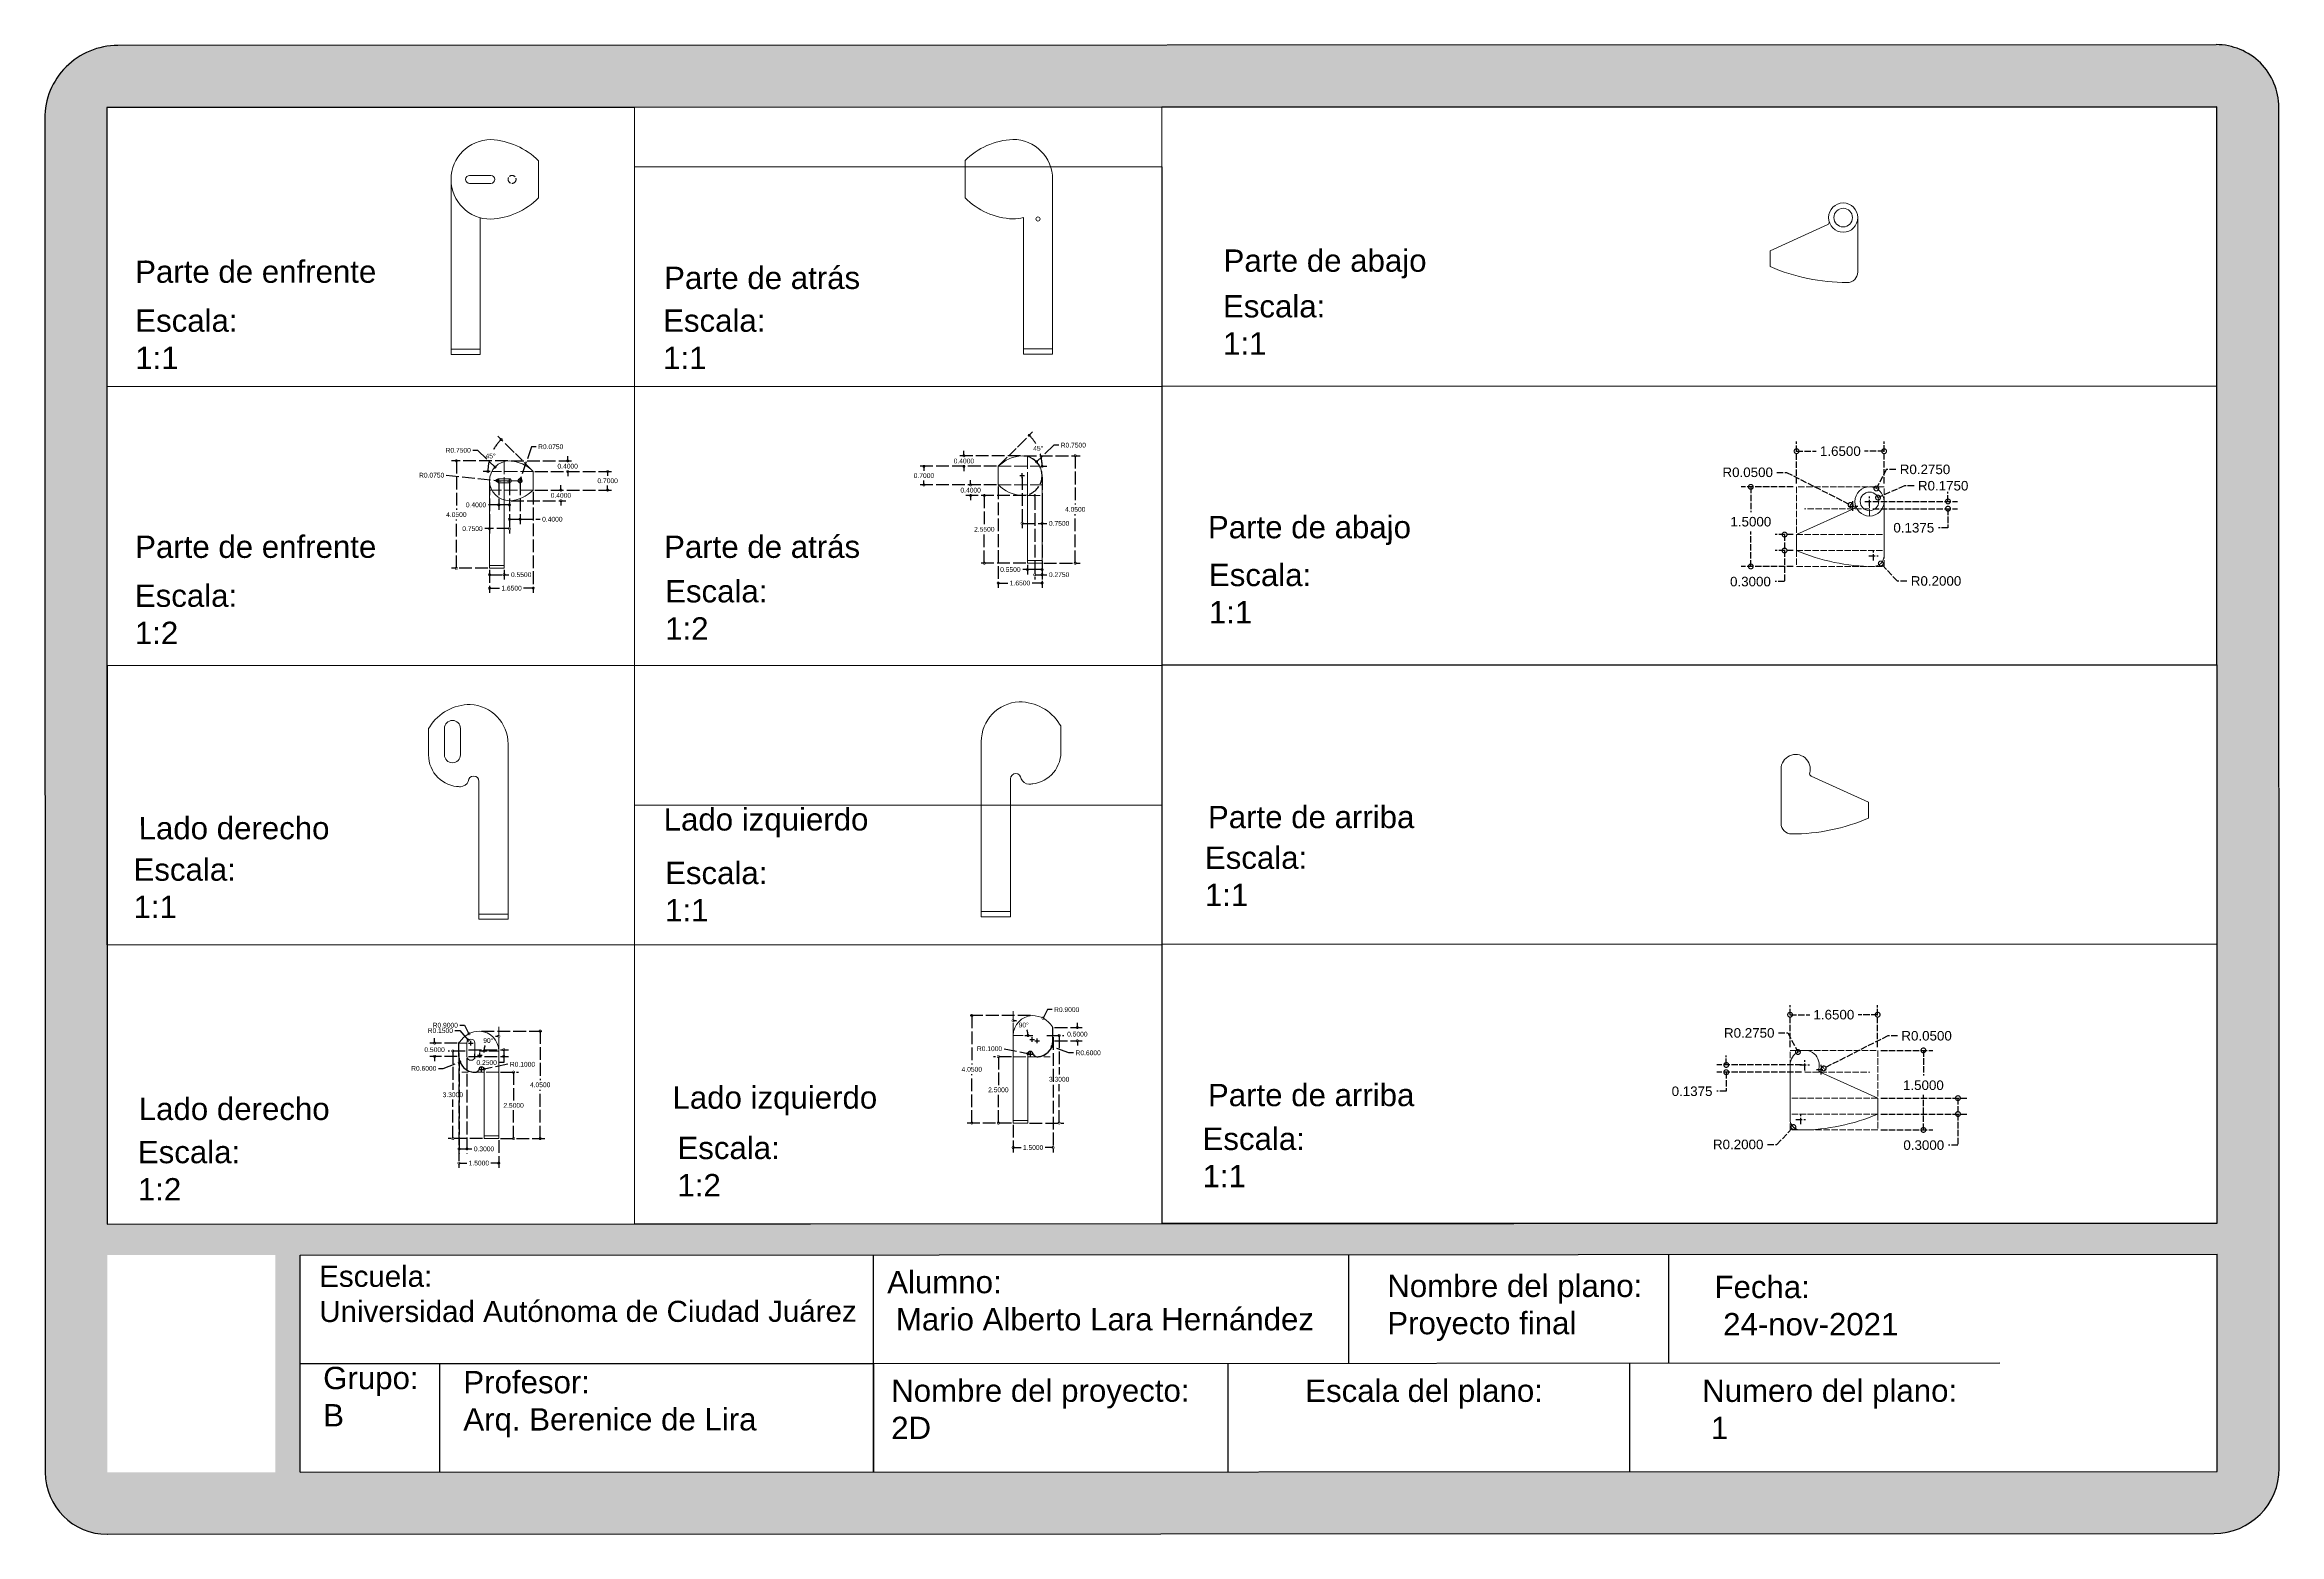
# Paper-space layout 'Layout1' of a CAD drawing. Header units: centimetres, sheet in millimetres. Extents: x -11 to 410, y 0 to 281.
# The model-space entities are those that its viewports show. They can reach past a viewport. Long polylines and large blocks are cut down to what shows.
import ezdxf

# ---------------------------------------------------------------- set-up
doc = ezdxf.new("R2010")
doc.units = ezdxf.units.CM
doc.header["$MEASUREMENT"] = 0
doc.linetypes.add('ACAD_ISO02W100', pattern=[15, 12, -3])
for name, color, linetype, lineweight in [('cuerpo', 7, 'Continuous', 15), ('cuerpo clear', 7, 'Continuous', 15), ('guecos', 90, 'Continuous', 9), ('guecos clear', 211, 'Continuous', 9), ('lineas', 253, 'ACAD_ISO02W100', 15), ('lineas clear', 8, 'ACAD_ISO02W100', 15), ('medida clear', 71, 'ACAD_ISO02W100', 18), ('medidas', 30, 'ACAD_ISO02W100', 18), ('sensores', 220, 'ACAD_ISO02W100', 15), ('sensores clear', 171, 'ACAD_ISO02W100', 15)]:
    doc.layers.add(name, color=color, linetype=linetype, lineweight=lineweight)
doc.layers.get('lineas clear').off()
doc.layers.get('medida clear').off()
doc.styles.get("Standard").update_dxf_attribs({"font": 'arial.ttf'})
doc.dimstyles.get("Standard").update_dxf_attribs({"dimtxt": 0.18, "dimasz": 0.18, "dimexe": 0.18, "dimexo": 0.0625, "dimgap": 0.09, "dimtad": 0, "dimtih": 1, "dimtoh": 1, "dimdec": 4, "dimzin": 0, "dimdsep": 46, "dimtxsty": 'Standard', "dimblk": 'DOTSMALL', "dimcen": 0.09, "dimadec": 0, "dimazin": 0, "dimtfac": 1, "dimtdec": 4, "dimtofl": 0, "dimtmove": 0, "dimatfit": 3, "dimfxl": 1, "dimtolj": 1, "dimtzin": 0, "dimarcsym": 0})

psp = doc.layouts.get("Layout1")

# ---------------------------------------------------------------- texts
at = {"attachment_point": 1, "rotation": 0.0233}
for s, width, heights, insert, char_height in [('{\\C30;\\c2005496;Parte de enfrente}', 52.5451, [0], (5.57, 240.38), 4.2097), ('{\\C30;\\c2005496;Parte de abajo}', 52.5451, [0], (210.66, 242.46), 4.2097), ('{\\C30;\\c2005496;Parte de atrás}', 52.5451, [0], (105.24, 239.21), 4.2097), ('{\\C30;\\c2005496;Escala:\\P1:1}', 52.5451, [0], (210.55, 233.86), 4.2097), ('{\\C30;\\c2005496;Escala:\\P1:1}', 52.5451, [0], (5.59, 231.15), 4.2097), ('{\\C30;\\c2005496;Escala:\\P1:1}', 52.5451, [0], (105.05, 231.15), 4.2097), ('{\\C30;\\c2005496;Parte de abajo}', 52.5451, [0], (207.72, 192.22), 4.2097), ('{\\C30;\\c2005496;Parte de enfrente}', 52.5451, [0], (5.57, 188.52), 4.2097), ('{\\C30;\\c2005496;Parte de atrás}', 52.5451, [0], (105.24, 188.52), 4.2097), ('{\\C30;\\c2005496;Escala:\\P1:1}', 52.5451, [0], (207.9, 183.21), 4.2097), ('{\\C30;\\c2005496;Escala:\\P1:2}', 52.5451, [0], (5.51, 179.3), 4.2097), ('{\\C30;\\c2005496;Escala:\\P1:2}', 52.5451, [0], (105.43, 180.14), 4.2097), ('{\\C30;\\c2005496;Lado derecho}', 52.5451, [0], (6.22, 135.48), 4.2097), ('{\\C30;\\c2005496;Lado izquierdo}', 52.5451, [0], (105.16, 137.13), 4.2097), ('{\\C30;\\c2005496;Parte de arriba}', 52.5451, [0], (207.72, 137.58), 4.2097), ('{\\C30;\\c2005496;Escala:\\P1:1}', 52.5451, [0], (5.26, 127.67), 4.2097), ('{\\C30;\\c2005496;Escala:\\P1:1}', 52.5451, [0], (105.42, 127.03), 4.2097), ('{\\C30;\\c2005496;Escala:\\P1:1}', 52.5451, [0], (207.14, 129.91), 4.2097), ('{\\C30;\\c2005496;Lado izquierdo}', 52.5451, [0], (106.82, 84.7), 4.2097), ('{\\C30;\\c2005496;Parte de arriba}', 52.5451, [0], (207.72, 85.17), 4.2097), ('{\\C30;\\c2005496;Lado derecho}', 52.5451, [0], (6.25, 82.56), 4.2097), ('{\\C30;\\c2005496;Escala:\\P1:1}', 52.5451, [0], (206.7, 76.91), 4.2097), ('{\\C30;\\c2005496;Escala:\\P1:2}', 52.5451, [0], (6.08, 74.42), 4.2097), ('{\\C30;\\c2005496;Escala:\\P1:2}', 52.5451, [0], (107.75, 75.2), 4.2097), ('{\\C30;\\c2005496;Escuela:\\PUniversidad Autónoma de Ciudad Juárez}', 119.0227, [20.74], (40.26, 50.88), 3.9758), ('{\\H0.9x;\\C30;\\c2005496;Alumno:\\P Mario Alberto Lara Hernández} ', 99.9153, [0], (147.28, 49.91), 4.6774), ('{\\H0.9x;\\C30;\\c2005496;Nombre del plano:\\PProyecto final}', 99.9153, [0], (241.51, 49.19), 4.6774), ('{\\H0.9x;\\C30;\\c2005496;Fecha:\\P 24-nov-2021}', 99.9153, [0], (303.16, 48.99), 4.6774), ('{\\C30;\\c2005496;Grupo:\\PB}', 52.5451, [0], (41, 31.83), 4.2097), ('{\\C30;\\c2005496;Profesor:\\PArq. Berenice de Lira}', 71.6524, [0], (67.41, 31.05), 4.2097), ('{\\H0.9x;\\C30;\\c2005496;Nombre del proyecto:\\P2D}', 99.9153, [0], (148.03, 29.44), 4.6774), ('{\\H0.9x;\\C30;\\c2005496;Escala del plano:}', 99.9153, [0], (226.05, 29.42), 4.6774), ('{\\H0.9x;\\C30;\\c2005496;Numero del plano:\\P 1}', 99.9153, [0], (300.84, 29.43), 4.6774)]:
    psp.add_mtext_dynamic_manual_height_columns(s, width=width, gutter_width=23.39, heights=heights, dxfattribs=dict(at, insert=insert, char_height=char_height))

msp = doc.modelspace()

# ---------------------------------------------------------------- blocks, each defined once
blk = doc.blocks.new('_DotSmall')
at = {"color": 0, "linetype": 'ByBlock', "const_width": 0.5}
blk.add_lwpolyline([(-0.0625, 0, 1), (0.0625, 0, 1)], format="xyb", close=True, dxfattribs=at)
blk = doc.blocks.new('*D32')
at = {"layer": 'Defpoints', "color": 0, "transparency": 16777216}
for p in [(14.975, 27.242), (14.975, 26.542), (17.776, 26.542)]:
    blk.add_point(p, dxfattribs=at)
at = {"layer": 'medidas', "color": 0, "lineweight": -2, "transparency": 16777216}
for p, q in [((15.037, 27.242), (17.956, 27.242)), ((17.776, 27.242), (17.776, 27.074)), ((15.037, 26.542), (17.956, 26.542)), ((17.776, 26.542), (17.776, 26.71))]:
    blk.add_line(p, q, dxfattribs=at)
at = {"layer": 'medidas', "color": 0, "lineweight": -2, "transparency": 16777216, "xscale": 0.18, "yscale": 0.18, "zscale": 0.18}
for p, rotation in [((17.776, 27.242), 90), ((17.776, 26.542), 270)]:
    blk.add_blockref('_DotSmall', p, dxfattribs=dict(at, rotation=rotation))
at = {"layer": 'medidas', "color": 0, "transparency": 16777216, "insert": (17.776, 26.892), "char_height": 0.18, "attachment_point": 5}
blk.add_mtext('\\A1;0.7000', dxfattribs=at)
blk = doc.blocks.new('*D35')
at = {"layer": 'Defpoints', "color": 0, "transparency": 16777216}
for p in [(14.975, 26.542), (13.325, 23.592), (14.975, 22.842)]:
    blk.add_point(p, dxfattribs=at)
at = {"layer": 'medidas', "color": 0, "lineweight": -2, "transparency": 16777216}
for p, q in [((14.975, 26.48), (14.975, 22.662)), ((13.325, 23.53), (13.325, 22.662)), ((13.325, 22.842), (13.7, 22.842)), ((14.975, 22.842), (14.61, 22.842))]:
    blk.add_line(p, q, dxfattribs=at)
at = {"layer": 'medidas', "color": 0, "lineweight": -2, "transparency": 16777216, "xscale": 0.18, "yscale": 0.18, "zscale": 0.18, "rotation": 180}
blk.add_blockref('_DotSmall', (13.325, 22.842), dxfattribs=at)
at = {"layer": 'medidas', "color": 0, "lineweight": -2, "transparency": 16777216, "xscale": 0.18, "yscale": 0.18, "zscale": 0.18}
blk.add_blockref('_DotSmall', (14.975, 22.842), dxfattribs=at)
at = {"layer": 'medidas', "color": 0, "transparency": 16777216, "insert": (14.155, 22.842), "char_height": 0.18, "attachment_point": 5}
blk.add_mtext('\\A1;1.6500', dxfattribs=at)
blk = doc.blocks.new('*D36')
at = {"layer": 'Defpoints', "color": 0, "transparency": 16777216}
for p in [(12.074, 27.642), (14.075, 27.642), (13.325, 23.592)]:
    blk.add_point(p, dxfattribs=at)
at = {"layer": 'medidas', "color": 0, "lineweight": -2, "transparency": 16777216}
for p, q in [((14.012, 27.642), (11.894, 27.642)), ((12.074, 27.642), (12.074, 25.799)), ((12.074, 23.592), (12.074, 25.435)), ((13.262, 23.592), (11.894, 23.592))]:
    blk.add_line(p, q, dxfattribs=at)
at = {"layer": 'medidas', "color": 0, "lineweight": -2, "transparency": 16777216, "xscale": 0.18, "yscale": 0.18, "zscale": 0.18}
for p, rotation in [((12.074, 27.642), 90), ((12.074, 23.592), 270)]:
    blk.add_blockref('_DotSmall', p, dxfattribs=dict(at, rotation=rotation))
at = {"layer": 'medidas', "color": 0, "transparency": 16777216, "insert": (12.074, 25.617), "char_height": 0.18, "attachment_point": 5}
blk.add_mtext('\\A1;4.0500', dxfattribs=at)
blk = doc.blocks.new('*D33')
at = {"layer": 'Defpoints', "color": 0, "transparency": 16777216}
for p in [(14.975, 26.542), (16.015, 26.542), (14.075, 26.142)]:
    blk.add_point(p, dxfattribs=at)
at = {"layer": 'medidas', "color": 0, "lineweight": -2, "transparency": 16777216}
for p, q in [((15.037, 26.542), (16.195, 26.542)), ((16.015, 26.542), (16.015, 26.722)), ((14.137, 26.142), (16.195, 26.142)), ((16.015, 26.142), (16.015, 25.962))]:
    blk.add_line(p, q, dxfattribs=at)
at = {"layer": 'medidas', "color": 0, "lineweight": -2, "transparency": 16777216, "xscale": 0.18, "yscale": 0.18, "zscale": 0.18}
for p, rotation in [((16.015, 26.542), 270), ((16.015, 26.142), 90)]:
    blk.add_blockref('_DotSmall', p, dxfattribs=dict(at, rotation=rotation))
at = {"layer": 'medidas', "color": 0, "transparency": 16777216, "insert": (16.015, 26.342), "char_height": 0.18, "attachment_point": 5}
blk.add_mtext('\\A1;0.4000', dxfattribs=at)
blk = doc.blocks.new('*D34')
at = {"layer": 'Defpoints', "color": 0, "transparency": 16777216}
for p in [(14.075, 27.642), (14.975, 27.242), (16.27, 27.242)]:
    blk.add_point(p, dxfattribs=at)
at = {"layer": 'medidas', "color": 0, "lineweight": -2, "transparency": 16777216}
for p, q in [((16.27, 27.642), (16.27, 27.822)), ((14.137, 27.642), (16.45, 27.642)), ((15.037, 27.242), (16.45, 27.242)), ((16.27, 27.242), (16.27, 27.062))]:
    blk.add_line(p, q, dxfattribs=at)
at = {"layer": 'medidas', "color": 0, "lineweight": -2, "transparency": 16777216, "xscale": 0.18, "yscale": 0.18, "zscale": 0.18}
for p, rotation in [((16.27, 27.642), 270), ((16.27, 27.242), 90)]:
    blk.add_blockref('_DotSmall', p, dxfattribs=dict(at, rotation=rotation))
at = {"layer": 'medidas', "color": 0, "transparency": 16777216, "insert": (16.27, 27.442), "char_height": 0.18, "attachment_point": 5}
blk.add_mtext('\\A1;0.4000', dxfattribs=at)
blk = doc.blocks.new('*D37')
at = {"layer": 'Defpoints', "color": 0, "transparency": 16777216}
for p in [(13.533, 27.41), (14.075, 26.892)]:
    blk.add_point(p, dxfattribs=at)
at = {"layer": 'medidas', "color": 0, "lineweight": -2, "transparency": 16777216}
for p, q in [((12.695, 28.04), (12.875, 28.04)), ((12.875, 28.04), (13.533, 27.41)), ((14.075, 26.802), (14.075, 26.982)), ((13.985, 26.892), (14.165, 26.892))]:
    blk.add_line(p, q, dxfattribs=at)
at = {"layer": 'medidas', "color": 0, "lineweight": -2, "transparency": 16777216, "xscale": 0.18, "yscale": 0.18, "zscale": 0.18, "rotation": 316.2836446985887}
blk.add_blockref('_DotSmall', (13.533, 27.41), dxfattribs=at)
at = {"layer": 'medidas', "color": 0, "transparency": 16777216, "insert": (12.145, 28.04), "char_height": 0.18, "attachment_point": 5}
blk.add_mtext('\\A1;R0.7500', dxfattribs=at)
blk = doc.blocks.new('*D38')
at = {"layer": 'Defpoints', "color": 0, "transparency": 16777216}
for p in [(13.325, 23.592), (13.875, 23.592), (13.875, 23.35)]:
    blk.add_point(p, dxfattribs=at)
at = {"layer": 'medidas', "color": 0, "lineweight": -2, "transparency": 16777216}
for p, q in [((13.325, 23.53), (13.325, 23.17)), ((13.325, 23.35), (13.875, 23.35)), ((13.875, 23.53), (13.875, 23.17)), ((13.875, 23.35), (14.055, 23.35))]:
    blk.add_line(p, q, dxfattribs=at)
at = {"layer": 'medidas', "color": 0, "lineweight": -2, "transparency": 16777216, "xscale": 0.18, "yscale": 0.18, "zscale": 0.18, "rotation": 180}
blk.add_blockref('_DotSmall', (13.325, 23.35), dxfattribs=at)
at = {"layer": 'medidas', "color": 0, "lineweight": -2, "transparency": 16777216, "xscale": 0.18, "yscale": 0.18, "zscale": 0.18}
blk.add_blockref('_DotSmall', (13.875, 23.35), dxfattribs=at)
at = {"layer": 'medidas', "color": 0, "transparency": 16777216, "insert": (14.518, 23.35), "char_height": 0.18, "attachment_point": 5}
blk.add_mtext('\\A1;0.5500', dxfattribs=at)
blk = doc.blocks.new('*D39')
at = {"layer": 'Defpoints', "color": 0, "transparency": 16777216}
for p in [(13.325, 26.892), (14.075, 26.892), (13.325, 25.088)]:
    blk.add_point(p, dxfattribs=at)
at = {"layer": 'medidas', "color": 0, "lineweight": -2, "transparency": 16777216}
for p, q in [((13.325, 26.83), (13.325, 24.908)), ((14.075, 26.83), (14.075, 24.908)), ((13.325, 25.088), (13.145, 25.088)), ((14.075, 25.088), (13.325, 25.088))]:
    blk.add_line(p, q, dxfattribs=at)
at = {"layer": 'medidas', "color": 0, "lineweight": -2, "transparency": 16777216, "xscale": 0.18, "yscale": 0.18, "zscale": 0.18, "rotation": 180}
blk.add_blockref('_DotSmall', (13.325, 25.088), dxfattribs=at)
at = {"layer": 'medidas', "color": 0, "lineweight": -2, "transparency": 16777216, "xscale": 0.18, "yscale": 0.18, "zscale": 0.18}
blk.add_blockref('_DotSmall', (14.075, 25.088), dxfattribs=at)
at = {"layer": 'medidas', "color": 0, "transparency": 16777216, "insert": (12.681, 25.088), "char_height": 0.18, "attachment_point": 5}
blk.add_mtext('\\A1;0.7500', dxfattribs=at)
blk = doc.blocks.new('*D40')
at = {"layer": 'Defpoints', "color": 0, "transparency": 16777216}
for p in [(13.492, 28.098), (14.299, 27.918), (13.411, 27.242), (14.975, 27.242), (14.975, 27.242)]:
    blk.add_point(p, dxfattribs=at)
at = {"layer": 'medidas', "color": 0, "lineweight": -2, "transparency": 16777216}
for p, q in [((14.254, 27.962), (13.637, 28.58)), ((13.349, 27.242), (13.083, 27.242))]:
    blk.add_line(p, q, dxfattribs=at)
for start, end in [(135, 153.4354), (166.4038, 180)]:
    blk.add_arc((14.975, 27.242), 1.712, start, end, dxfattribs=at)
at = {"layer": 'medidas', "color": 0, "lineweight": -2, "transparency": 16777216, "xscale": 0.18, "yscale": 0.18, "zscale": 0.18}
for p, rotation in [((13.764, 28.452), 45.00000000000009), ((13.263, 27.242), 269.9999999999997)]:
    blk.add_blockref('_DotSmall', p, dxfattribs=dict(at, rotation=rotation))
at = {"layer": 'medidas', "color": 0, "transparency": 16777216, "insert": (13.366, 27.826), "char_height": 0.18, "attachment_point": 5}
blk.add_mtext('\\A1;45°', dxfattribs=at)
blk = doc.blocks.new('*D43')
at = {"layer": 'Defpoints', "color": 0, "transparency": 16777216}
for p in [(14.075, 26.892), (14.475, 26.892), (14.075, 25.442)]:
    blk.add_point(p, dxfattribs=at)
at = {"layer": 'medidas', "color": 0, "lineweight": -2, "transparency": 16777216}
for p, q in [((14.075, 26.83), (14.075, 25.262)), ((14.475, 26.83), (14.475, 25.262)), ((14.075, 25.442), (14.475, 25.442)), ((14.475, 25.442), (15.227, 25.442))]:
    blk.add_line(p, q, dxfattribs=at)
at = {"layer": 'medidas', "color": 0, "lineweight": -2, "transparency": 16777216, "xscale": 0.18, "yscale": 0.18, "zscale": 0.18, "rotation": 180}
blk.add_blockref('_DotSmall', (14.075, 25.442), dxfattribs=at)
at = {"layer": 'medidas', "color": 0, "lineweight": -2, "transparency": 16777216, "xscale": 0.18, "yscale": 0.18, "zscale": 0.18}
blk.add_blockref('_DotSmall', (14.475, 25.442), dxfattribs=at)
at = {"layer": 'medidas', "color": 0, "transparency": 16777216, "insert": (15.691, 25.442), "char_height": 0.18, "attachment_point": 5}
blk.add_mtext('\\A1;0.4000', dxfattribs=at)
blk = doc.blocks.new('*D42')
at = {"layer": 'Defpoints', "color": 0, "transparency": 16777216}
for p in [(14.498, 26.963), (14.475, 26.892)]:
    blk.add_point(p, dxfattribs=at)
at = {"layer": 'medidas', "color": 0, "lineweight": -2, "transparency": 16777216}
for p, q in [((14.901, 28.174), (14.498, 26.963)), ((15.081, 28.174), (14.901, 28.174)), ((14.475, 26.802), (14.475, 26.982)), ((14.385, 26.892), (14.565, 26.892))]:
    blk.add_line(p, q, dxfattribs=at)
at = {"layer": 'medidas', "color": 0, "lineweight": -2, "transparency": 16777216, "xscale": 0.18, "yscale": 0.18, "zscale": 0.18, "rotation": 251.6090591622735}
blk.add_blockref('_DotSmall', (14.498, 26.963), dxfattribs=at)
at = {"layer": 'medidas', "color": 0, "transparency": 16777216, "insert": (15.63, 28.174), "char_height": 0.18, "attachment_point": 5}
blk.add_mtext('\\A1;R0.0750', dxfattribs=at)
blk = doc.blocks.new('*D41')
at = {"layer": 'Defpoints', "color": 0, "transparency": 16777216}
for p in [(13.675, 26.892), (14.075, 26.892), (13.675, 25.983)]:
    blk.add_point(p, dxfattribs=at)
at = {"layer": 'medidas', "color": 0, "lineweight": -2, "transparency": 16777216}
for p, q in [((13.675, 26.83), (13.675, 25.803)), ((14.075, 26.83), (14.075, 25.803)), ((13.675, 25.983), (13.28, 25.983)), ((14.075, 25.983), (13.675, 25.983))]:
    blk.add_line(p, q, dxfattribs=at)
at = {"layer": 'medidas', "color": 0, "lineweight": -2, "transparency": 16777216, "xscale": 0.18, "yscale": 0.18, "zscale": 0.18, "rotation": 180}
blk.add_blockref('_DotSmall', (13.675, 25.983), dxfattribs=at)
at = {"layer": 'medidas', "color": 0, "lineweight": -2, "transparency": 16777216, "xscale": 0.18, "yscale": 0.18, "zscale": 0.18}
blk.add_blockref('_DotSmall', (14.075, 25.983), dxfattribs=at)
at = {"layer": 'medidas', "color": 0, "transparency": 16777216, "insert": (12.817, 25.983), "char_height": 0.18, "attachment_point": 5}
blk.add_mtext('\\A1;0.4000', dxfattribs=at)
blk = doc.blocks.new('*D44')
at = {"layer": 'Defpoints', "color": 0, "transparency": 16777216}
for p in [(13.6, 26.9), (13.675, 26.892)]:
    blk.add_point(p, dxfattribs=at)
at = {"layer": 'medidas', "color": 0, "lineweight": -2, "transparency": 16777216}
for p, q in [((11.694, 27.102), (13.6, 26.9)), ((13.675, 26.802), (13.675, 26.982)), ((13.585, 26.892), (13.765, 26.892))]:
    blk.add_line(p, q, dxfattribs=at)
at = {"layer": 'medidas', "color": 0, "lineweight": -2, "transparency": 16777216, "xscale": 0.18, "yscale": 0.18, "zscale": 0.18, "rotation": 353.9423085353604}
blk.add_blockref('_DotSmall', (13.6, 26.9), dxfattribs=at)
at = {"layer": 'medidas', "color": 0, "transparency": 16777216, "insert": (11.145, 27.102), "char_height": 0.18, "attachment_point": 5}
blk.add_mtext('\\A1;R0.0750', dxfattribs=at)
blk = doc.blocks.new('*D71')
at = {"layer": 'Defpoints', "color": 0, "transparency": 16777216}
for p in [(8.719, -12.792), (9.435, -16.842), (10.995, -16.842)]:
    blk.add_point(p, dxfattribs=at)
at = {"layer": 'medidas', "color": 0, "lineweight": -2, "transparency": 16777216}
for p, q in [((8.782, -12.792), (11.175, -12.792)), ((10.995, -12.792), (10.995, -14.636)), ((10.995, -16.842), (10.995, -14.999)), ((9.497, -16.842), (11.175, -16.842))]:
    blk.add_line(p, q, dxfattribs=at)
at = {"layer": 'medidas', "color": 0, "lineweight": -2, "transparency": 16777216, "xscale": 0.18, "yscale": 0.18, "zscale": 0.18}
for p, rotation in [((10.995, -12.792), 90), ((10.995, -16.842), 270)]:
    blk.add_blockref('_DotSmall', p, dxfattribs=dict(at, rotation=rotation))
at = {"layer": 'medidas', "color": 0, "transparency": 16777216, "insert": (10.995, -14.817), "char_height": 0.18, "attachment_point": 5}
blk.add_mtext('\\A1;4.0500', dxfattribs=at)
blk = doc.blocks.new('*D72')
at = {"layer": 'Defpoints', "color": 0, "transparency": 16777216}
for p in [(8.235, -13.542), (7.703, -16.842), (8.885, -16.842)]:
    blk.add_point(p, dxfattribs=at)
at = {"layer": 'medidas', "color": 0, "lineweight": -2, "transparency": 16777216}
for p, q in [((8.172, -13.542), (7.523, -13.542)), ((7.703, -13.542), (7.703, -15.011)), ((7.703, -16.842), (7.703, -15.374)), ((8.822, -16.842), (7.523, -16.842))]:
    blk.add_line(p, q, dxfattribs=at)
at = {"layer": 'medidas', "color": 0, "lineweight": -2, "transparency": 16777216, "xscale": 0.18, "yscale": 0.18, "zscale": 0.18}
for p, rotation in [((7.703, -13.542), 90), ((7.703, -16.842), 270)]:
    blk.add_blockref('_DotSmall', p, dxfattribs=dict(at, rotation=rotation))
at = {"layer": 'medidas', "color": 0, "transparency": 16777216, "insert": (7.703, -15.192), "char_height": 0.18, "attachment_point": 5}
blk.add_mtext('\\A1;3.3000', dxfattribs=at)
blk = doc.blocks.new('*D75')
at = {"layer": 'Defpoints', "color": 0, "transparency": 16777216}
for p in [(8.236, -13.492), (8.236, -13.742), (9.622, -13.742)]:
    blk.add_point(p, dxfattribs=at)
at = {"layer": 'medidas', "color": 0, "lineweight": -2, "transparency": 16777216}
for p, q in [((8.298, -13.492), (9.802, -13.492)), ((8.298, -13.742), (9.802, -13.742)), ((9.622, -13.492), (9.622, -13.742)), ((9.622, -13.742), (9.622, -13.979)), ((9.622, -13.979), (9.442, -13.979))]:
    blk.add_line(p, q, dxfattribs=at)
at = {"layer": 'medidas', "color": 0, "lineweight": -2, "transparency": 16777216, "xscale": 0.18, "yscale": 0.18, "zscale": 0.18}
for p, rotation in [((9.622, -13.492), 90), ((9.622, -13.742), 270)]:
    blk.add_blockref('_DotSmall', p, dxfattribs=dict(at, rotation=rotation))
at = {"layer": 'medidas', "color": 0, "transparency": 16777216, "insert": (8.979, -13.979), "char_height": 0.18, "attachment_point": 5}
blk.add_mtext('\\A1;0.2500', dxfattribs=at)
blk = doc.blocks.new('*D76')
at = {"layer": 'Defpoints', "color": 0, "transparency": 16777216}
for p in [(9.435, -14.342), (9.435, -16.842), (9.994, -16.842)]:
    blk.add_point(p, dxfattribs=at)
at = {"layer": 'medidas', "color": 0, "lineweight": -2, "transparency": 16777216}
for p, q in [((9.497, -14.342), (10.174, -14.342)), ((9.994, -14.342), (9.994, -15.411)), ((9.994, -16.842), (9.994, -15.774)), ((9.497, -16.842), (10.174, -16.842))]:
    blk.add_line(p, q, dxfattribs=at)
at = {"layer": 'medidas', "color": 0, "lineweight": -2, "transparency": 16777216, "xscale": 0.18, "yscale": 0.18, "zscale": 0.18}
for p, rotation in [((9.994, -14.342), 90), ((9.994, -16.842), 270)]:
    blk.add_blockref('_DotSmall', p, dxfattribs=dict(at, rotation=rotation))
at = {"layer": 'medidas', "color": 0, "transparency": 16777216, "insert": (9.994, -15.592), "char_height": 0.18, "attachment_point": 5}
blk.add_mtext('\\A1;2.5000', dxfattribs=at)
blk = doc.blocks.new('*D73')
at = {"layer": 'Defpoints', "color": 0, "transparency": 16777216}
for p in [(8.312, -12.89), (8.719, -13.692)]:
    blk.add_point(p, dxfattribs=at)
at = {"layer": 'medidas', "color": 0, "lineweight": -2, "transparency": 16777216}
for p, q in [((7.969, -12.569), (8.149, -12.569)), ((8.149, -12.569), (8.312, -12.89)), ((8.629, -13.692), (8.809, -13.692)), ((8.719, -13.782), (8.719, -13.602))]:
    blk.add_line(p, q, dxfattribs=at)
at = {"layer": 'medidas', "color": 0, "lineweight": -2, "transparency": 16777216, "xscale": 0.18, "yscale": 0.18, "zscale": 0.18, "rotation": 296.904587961864}
blk.add_blockref('_DotSmall', (8.312, -12.89), dxfattribs=at)
at = {"layer": 'medidas', "color": 0, "transparency": 16777216, "insert": (7.42, -12.569), "char_height": 0.18, "attachment_point": 5}
blk.add_mtext('\\A1;R0.9000', dxfattribs=at)
blk = doc.blocks.new('*D74')
at = {"layer": 'Defpoints', "color": 0, "transparency": 16777216}
for p in [(8.285, -13.131), (8.386, -13.242)]:
    blk.add_point(p, dxfattribs=at)
at = {"layer": 'medidas', "color": 0, "lineweight": -2, "transparency": 16777216}
for p, q in [((7.783, -12.773), (7.963, -12.773)), ((7.963, -12.773), (8.285, -13.131)), ((8.296, -13.242), (8.476, -13.242)), ((8.386, -13.332), (8.386, -13.152))]:
    blk.add_line(p, q, dxfattribs=at)
at = {"layer": 'medidas', "color": 0, "lineweight": -2, "transparency": 16777216, "xscale": 0.18, "yscale": 0.18, "zscale": 0.18, "rotation": 312.041217374733}
blk.add_blockref('_DotSmall', (8.285, -13.131), dxfattribs=at)
at = {"layer": 'medidas', "color": 0, "transparency": 16777216, "insert": (7.233, -12.773), "char_height": 0.18, "attachment_point": 5}
blk.add_mtext('\\A1;R0.1500', dxfattribs=at)
blk = doc.blocks.new('*D77')
at = {"layer": 'Defpoints', "color": 0, "transparency": 16777216}
for p in [(9.435, -12.628), (9.156, -13.059), (9.055, -13.542), (9.435, -13.542), (9.435, -13.542)]:
    blk.add_point(p, dxfattribs=at)
at = {"layer": 'medidas', "color": 0, "lineweight": -2, "transparency": 16777216}
blk.add_line((8.993, -13.542), (8.696, -13.542), dxfattribs=at)
for start, end in [(90, 103.278), (157.5854, 180)]:
    blk.add_arc((9.435, -13.542), 0.558, start, end, dxfattribs=at)
at = {"layer": 'medidas', "color": 0, "lineweight": -2, "transparency": 16777216, "xscale": 0.18, "yscale": 0.18, "zscale": 0.18}
blk.add_blockref('_DotSmall', (9.435, -12.984), dxfattribs=at)
at = {"layer": 'medidas', "color": 0, "lineweight": -2, "transparency": 16777216, "xscale": 0.18, "yscale": 0.18, "zscale": 0.18, "rotation": 270.0000000000002}
blk.add_blockref('_DotSmall', (8.876, -13.542), dxfattribs=at)
at = {"layer": 'medidas', "color": 0, "transparency": 16777216, "insert": (9.04, -13.148), "char_height": 0.18, "attachment_point": 5}
blk.add_mtext('\\A1;90°', dxfattribs=at)
blk = doc.blocks.new('*D78')
at = {"layer": 'Defpoints', "color": 0, "transparency": 16777216}
for p in [(8.532, -13.742), (7.971, -13.956)]:
    blk.add_point(p, dxfattribs=at)
at = {"layer": 'medidas', "color": 0, "lineweight": -2, "transparency": 16777216}
for p, q in [((8.442, -13.742), (8.622, -13.742)), ((8.532, -13.832), (8.532, -13.652)), ((7.159, -14.198), (7.339, -14.198)), ((7.339, -14.198), (7.971, -13.956))]:
    blk.add_line(p, q, dxfattribs=at)
at = {"layer": 'medidas', "color": 0, "lineweight": -2, "transparency": 16777216, "xscale": 0.18, "yscale": 0.18, "zscale": 0.18, "rotation": 20.88827241894635}
blk.add_blockref('_DotSmall', (7.971, -13.956), dxfattribs=at)
at = {"layer": 'medidas', "color": 0, "transparency": 16777216, "insert": (6.609, -14.198), "char_height": 0.18, "attachment_point": 5}
blk.add_mtext('\\A1;R0.6000', dxfattribs=at)
blk = doc.blocks.new('*D79')
at = {"layer": 'Defpoints', "color": 0, "transparency": 16777216}
for p in [(6.154, 6.761), (3.352, 6.061), (6.154, 6.061)]:
    blk.add_point(p, dxfattribs=at)
at = {"layer": 'medidas', "color": 0, "lineweight": -2, "transparency": 16777216}
for p, q in [((6.091, 6.761), (3.172, 6.761)), ((3.352, 6.761), (3.352, 6.593)), ((6.091, 6.061), (3.172, 6.061)), ((3.352, 6.061), (3.352, 6.23))]:
    blk.add_line(p, q, dxfattribs=at)
at = {"layer": 'medidas', "color": 0, "lineweight": -2, "transparency": 16777216, "xscale": 0.18, "yscale": 0.18, "zscale": 0.18}
for p, rotation in [((3.352, 6.761), 90), ((3.352, 6.061), 270)]:
    blk.add_blockref('_DotSmall', p, dxfattribs=dict(at, rotation=rotation))
at = {"layer": 'medidas', "color": 0, "transparency": 16777216, "insert": (3.352, 6.411), "char_height": 0.18, "attachment_point": 5}
blk.add_mtext('\\A1;0.7000', dxfattribs=at)
blk = doc.blocks.new('*D82')
at = {"layer": 'Defpoints', "color": 0, "transparency": 16777216}
for p in [(6.154, 6.061), (7.804, 3.111), (6.154, 2.361)]:
    blk.add_point(p, dxfattribs=at)
at = {"layer": 'medidas', "color": 0, "lineweight": -2, "transparency": 16777216}
for p, q in [((6.154, 5.999), (6.154, 2.181)), ((7.804, 3.049), (7.804, 2.181)), ((6.154, 2.361), (6.519, 2.361)), ((7.804, 2.361), (7.428, 2.361))]:
    blk.add_line(p, q, dxfattribs=at)
at = {"layer": 'medidas', "color": 0, "lineweight": -2, "transparency": 16777216, "xscale": 0.18, "yscale": 0.18, "zscale": 0.18, "rotation": 180}
blk.add_blockref('_DotSmall', (6.154, 2.361), dxfattribs=at)
at = {"layer": 'medidas', "color": 0, "lineweight": -2, "transparency": 16777216, "xscale": 0.18, "yscale": 0.18, "zscale": 0.18}
blk.add_blockref('_DotSmall', (7.804, 2.361), dxfattribs=at)
at = {"layer": 'medidas', "color": 0, "transparency": 16777216, "insert": (6.973, 2.361), "char_height": 0.18, "attachment_point": 5}
blk.add_mtext('\\A1;1.6500', dxfattribs=at)
blk = doc.blocks.new('*D83')
at = {"layer": 'Defpoints', "color": 0, "transparency": 16777216}
for p in [(7.054, 7.161), (9.054, 7.161), (7.804, 3.111)]:
    blk.add_point(p, dxfattribs=at)
at = {"layer": 'medidas', "color": 0, "lineweight": -2, "transparency": 16777216}
for p, q in [((7.116, 7.161), (9.234, 7.161)), ((9.054, 7.161), (9.054, 5.318)), ((9.054, 3.111), (9.054, 4.955)), ((7.866, 3.111), (9.234, 3.111))]:
    blk.add_line(p, q, dxfattribs=at)
at = {"layer": 'medidas', "color": 0, "lineweight": -2, "transparency": 16777216, "xscale": 0.18, "yscale": 0.18, "zscale": 0.18}
for p, rotation in [((9.054, 7.161), 90), ((9.054, 3.111), 270)]:
    blk.add_blockref('_DotSmall', p, dxfattribs=dict(at, rotation=rotation))
at = {"layer": 'medidas', "color": 0, "transparency": 16777216, "insert": (9.054, 5.136), "char_height": 0.18, "attachment_point": 5}
blk.add_mtext('\\A1;4.0500', dxfattribs=at)
blk = doc.blocks.new('*D80')
at = {"layer": 'Defpoints', "color": 0, "transparency": 16777216}
for p in [(5.113, 6.061), (6.154, 6.061), (7.254, 5.661)]:
    blk.add_point(p, dxfattribs=at)
at = {"layer": 'medidas', "color": 0, "lineweight": -2, "transparency": 16777216}
for p, q in [((6.091, 6.061), (4.933, 6.061)), ((5.113, 6.061), (5.113, 6.241)), ((7.191, 5.661), (4.933, 5.661)), ((5.113, 5.661), (5.113, 5.481))]:
    blk.add_line(p, q, dxfattribs=at)
at = {"layer": 'medidas', "color": 0, "lineweight": -2, "transparency": 16777216, "xscale": 0.18, "yscale": 0.18, "zscale": 0.18}
for p, rotation in [((5.113, 6.061), 270), ((5.113, 5.661), 90)]:
    blk.add_blockref('_DotSmall', p, dxfattribs=dict(at, rotation=rotation))
at = {"layer": 'medidas', "color": 0, "transparency": 16777216, "insert": (5.113, 5.861), "char_height": 0.18, "attachment_point": 5}
blk.add_mtext('\\A1;0.4000', dxfattribs=at)
blk = doc.blocks.new('*D81')
at = {"layer": 'Defpoints', "color": 0, "transparency": 16777216}
for p in [(7.054, 7.161), (4.859, 6.761), (6.154, 6.761)]:
    blk.add_point(p, dxfattribs=at)
at = {"layer": 'medidas', "color": 0, "lineweight": -2, "transparency": 16777216}
for p, q in [((6.991, 7.161), (4.679, 7.161)), ((4.859, 7.161), (4.859, 7.341)), ((6.091, 6.761), (4.679, 6.761)), ((4.859, 6.761), (4.859, 6.581))]:
    blk.add_line(p, q, dxfattribs=at)
at = {"layer": 'medidas', "color": 0, "lineweight": -2, "transparency": 16777216, "xscale": 0.18, "yscale": 0.18, "zscale": 0.18}
for p, rotation in [((4.859, 7.161), 270), ((4.859, 6.761), 90)]:
    blk.add_blockref('_DotSmall', p, dxfattribs=dict(at, rotation=rotation))
at = {"layer": 'medidas', "color": 0, "transparency": 16777216, "insert": (4.859, 6.961), "char_height": 0.18, "attachment_point": 5}
blk.add_mtext('\\A1;0.4000', dxfattribs=at)
blk = doc.blocks.new('*D84')
at = {"layer": 'Defpoints', "color": 0, "transparency": 16777216}
for p in [(7.596, 6.93), (7.054, 6.411)]:
    blk.add_point(p, dxfattribs=at)
at = {"layer": 'medidas', "color": 0, "lineweight": -2, "transparency": 16777216}
for p, q in [((8.254, 7.559), (7.596, 6.93)), ((8.434, 7.559), (8.254, 7.559)), ((6.964, 6.411), (7.144, 6.411)), ((7.054, 6.321), (7.054, 6.501))]:
    blk.add_line(p, q, dxfattribs=at)
blk.add_arc((7.054, 6.411), 0.75, 290.2407, 57.4673, dxfattribs=at)
at = {"layer": 'medidas', "color": 0, "lineweight": -2, "transparency": 16777216, "xscale": 0.18, "yscale": 0.18, "zscale": 0.18, "rotation": 223.7163553014132}
blk.add_blockref('_DotSmall', (7.596, 6.93), dxfattribs=at)
at = {"layer": 'medidas', "color": 0, "transparency": 16777216, "insert": (8.983, 7.559), "char_height": 0.18, "attachment_point": 5}
blk.add_mtext('\\A1;R0.7500', dxfattribs=at)
blk = doc.blocks.new('*D85')
at = {"layer": 'Defpoints', "color": 0, "transparency": 16777216}
for p in [(7.254, 3.111), (7.804, 3.111), (7.254, 2.869)]:
    blk.add_point(p, dxfattribs=at)
at = {"layer": 'medidas', "color": 0, "lineweight": -2, "transparency": 16777216}
for p, q in [((7.254, 3.049), (7.254, 2.689)), ((7.804, 3.049), (7.804, 2.689)), ((7.254, 2.869), (7.074, 2.869)), ((7.804, 2.869), (7.254, 2.869))]:
    blk.add_line(p, q, dxfattribs=at)
at = {"layer": 'medidas', "color": 0, "lineweight": -2, "transparency": 16777216, "xscale": 0.18, "yscale": 0.18, "zscale": 0.18, "rotation": 180}
blk.add_blockref('_DotSmall', (7.254, 2.869), dxfattribs=at)
at = {"layer": 'medidas', "color": 0, "lineweight": -2, "transparency": 16777216, "xscale": 0.18, "yscale": 0.18, "zscale": 0.18}
blk.add_blockref('_DotSmall', (7.804, 2.869), dxfattribs=at)
at = {"layer": 'medidas', "color": 0, "transparency": 16777216, "insert": (6.61, 2.869), "char_height": 0.18, "attachment_point": 5}
blk.add_mtext('\\A1;0.5500', dxfattribs=at)
blk = doc.blocks.new('*D86')
at = {"layer": 'Defpoints', "color": 0, "transparency": 16777216}
for p in [(7.054, 6.411), (7.804, 6.411), (7.804, 4.607)]:
    blk.add_point(p, dxfattribs=at)
at = {"layer": 'medidas', "color": 0, "lineweight": -2, "transparency": 16777216}
for p, q in [((7.054, 6.349), (7.054, 4.427)), ((7.804, 6.349), (7.804, 4.427)), ((7.054, 4.607), (7.804, 4.607)), ((7.804, 4.607), (7.984, 4.607))]:
    blk.add_line(p, q, dxfattribs=at)
at = {"layer": 'medidas', "color": 0, "lineweight": -2, "transparency": 16777216, "xscale": 0.18, "yscale": 0.18, "zscale": 0.18, "rotation": 180}
blk.add_blockref('_DotSmall', (7.054, 4.607), dxfattribs=at)
at = {"layer": 'medidas', "color": 0, "lineweight": -2, "transparency": 16777216, "xscale": 0.18, "yscale": 0.18, "zscale": 0.18}
blk.add_blockref('_DotSmall', (7.804, 4.607), dxfattribs=at)
at = {"layer": 'medidas', "color": 0, "transparency": 16777216, "insert": (8.447, 4.607), "char_height": 0.18, "attachment_point": 5}
blk.add_mtext('\\A1;0.7500', dxfattribs=at)
blk = doc.blocks.new('*D87')
at = {"layer": 'Defpoints', "color": 0, "transparency": 16777216}
for p in [(6.83, 7.438), (7.75, 7.189), (6.154, 6.761), (6.154, 6.761), (7.717, 6.761)]:
    blk.add_point(p, dxfattribs=at)
at = {"layer": 'medidas', "color": 0, "lineweight": -2, "transparency": 16777216}
for p, q in [((6.874, 7.482), (7.45, 8.057)), ((7.78, 6.761), (7.986, 6.761))]:
    blk.add_line(p, q, dxfattribs=at)
for start, end in [(31.2364, 45), (0, 17.3894)]:
    blk.add_arc((6.154, 6.761), 1.653, start, end, dxfattribs=at)
at = {"layer": 'medidas', "color": 0, "lineweight": -2, "transparency": 16777216, "xscale": 0.18, "yscale": 0.18, "zscale": 0.18}
for p, rotation in [((7.322, 7.93), 134.9999999999999), ((7.806, 6.761), 270.0000000000001)]:
    blk.add_blockref('_DotSmall', p, dxfattribs=dict(at, rotation=rotation))
at = {"layer": 'medidas', "color": 0, "transparency": 16777216, "insert": (7.662, 7.437), "char_height": 0.18, "attachment_point": 5}
blk.add_mtext('\\A1;45°', dxfattribs=at)
blk = doc.blocks.new('*D88')
at = {"layer": 'Defpoints', "color": 0, "transparency": 16777216}
for p in [(7.254, 5.661), (5.628, 3.111), (7.254, 3.111)]:
    blk.add_point(p, dxfattribs=at)
at = {"layer": 'medidas', "color": 0, "lineweight": -2, "transparency": 16777216}
for p, q in [((7.191, 5.661), (5.448, 5.661)), ((5.628, 5.661), (5.628, 4.568)), ((5.628, 3.111), (5.628, 4.205)), ((7.191, 3.111), (5.448, 3.111))]:
    blk.add_line(p, q, dxfattribs=at)
at = {"layer": 'medidas', "color": 0, "lineweight": -2, "transparency": 16777216, "xscale": 0.18, "yscale": 0.18, "zscale": 0.18}
for p, rotation in [((5.628, 5.661), 90), ((5.628, 3.111), 270)]:
    blk.add_blockref('_DotSmall', p, dxfattribs=dict(at, rotation=rotation))
at = {"layer": 'medidas', "color": 0, "transparency": 16777216, "insert": (5.628, 4.386), "char_height": 0.18, "attachment_point": 5}
blk.add_mtext('\\A1;2.5500', dxfattribs=at)
blk = doc.blocks.new('*D89')
at = {"layer": 'Defpoints', "color": 0, "transparency": 16777216}
for p in [(7.529, 5.661), (7.804, 5.661), (7.804, 2.676)]:
    blk.add_point(p, dxfattribs=at)
at = {"layer": 'medidas', "color": 0, "lineweight": -2, "transparency": 16777216}
for p, q in [((7.529, 5.599), (7.529, 2.496)), ((7.804, 5.599), (7.804, 2.496)), ((7.529, 2.676), (7.804, 2.676)), ((7.804, 2.676), (7.984, 2.676))]:
    blk.add_line(p, q, dxfattribs=at)
at = {"layer": 'medidas', "color": 0, "lineweight": -2, "transparency": 16777216, "xscale": 0.18, "yscale": 0.18, "zscale": 0.18, "rotation": 180}
blk.add_blockref('_DotSmall', (7.529, 2.676), dxfattribs=at)
at = {"layer": 'medidas', "color": 0, "lineweight": -2, "transparency": 16777216, "xscale": 0.18, "yscale": 0.18, "zscale": 0.18}
blk.add_blockref('_DotSmall', (7.804, 2.676), dxfattribs=at)
at = {"layer": 'medidas', "color": 0, "transparency": 16777216, "insert": (8.447, 2.676), "char_height": 0.18, "attachment_point": 5}
blk.add_mtext('\\A1;0.2750', dxfattribs=at)
blk = doc.blocks.new('*D90')
at = {"layer": 'Defpoints', "color": 0, "transparency": 16777216}
for p in [(7.935, -13.542), (9.435, -16.842), (7.935, -17.767)]:
    blk.add_point(p, dxfattribs=at)
at = {"layer": 'medidas', "color": 0, "lineweight": -2, "transparency": 16777216}
for p, q in [((7.935, -13.605), (7.935, -17.947)), ((9.435, -16.905), (9.435, -17.947)), ((7.935, -17.767), (8.23, -17.767)), ((9.435, -17.767), (9.14, -17.767))]:
    blk.add_line(p, q, dxfattribs=at)
at = {"layer": 'medidas', "color": 0, "lineweight": -2, "transparency": 16777216, "xscale": 0.18, "yscale": 0.18, "zscale": 0.18, "rotation": 180}
blk.add_blockref('_DotSmall', (7.935, -17.767), dxfattribs=at)
at = {"layer": 'medidas', "color": 0, "lineweight": -2, "transparency": 16777216, "xscale": 0.18, "yscale": 0.18, "zscale": 0.18}
blk.add_blockref('_DotSmall', (9.435, -17.767), dxfattribs=at)
at = {"layer": 'medidas', "color": 0, "transparency": 16777216, "insert": (8.685, -17.767), "char_height": 0.18, "attachment_point": 5}
blk.add_mtext('\\A1;1.5000', dxfattribs=at)
blk = doc.blocks.new('*D124')
at = {"layer": 'Defpoints', "color": 0, "transparency": 16777216}
for p in [(7.936, -13.242), (7.017, -13.742), (7.936, -13.742)]:
    blk.add_point(p, dxfattribs=at)
at = {"layer": 'medidas', "color": 0, "lineweight": -2, "transparency": 16777216}
for p, q in [((7.873, -13.242), (6.837, -13.242)), ((7.017, -13.242), (7.017, -13.062)), ((7.873, -13.742), (6.837, -13.742)), ((7.017, -13.742), (7.017, -13.922))]:
    blk.add_line(p, q, dxfattribs=at)
at = {"layer": 'medidas', "color": 0, "lineweight": -2, "transparency": 16777216, "xscale": 0.18, "yscale": 0.18, "zscale": 0.18}
for p, rotation in [((7.017, -13.242), 270), ((7.017, -13.742), 90)]:
    blk.add_blockref('_DotSmall', p, dxfattribs=dict(at, rotation=rotation))
at = {"layer": 'medidas', "color": 0, "transparency": 16777216, "insert": (7.017, -13.492), "char_height": 0.18, "attachment_point": 5}
blk.add_mtext('\\A1;0.5000', dxfattribs=at)
blk = doc.blocks.new('*D125')
at = {"layer": 'Defpoints', "color": 0, "transparency": 16777216}
for p in [(8.785, -14.242), (8.883, -14.223)]:
    blk.add_point(p, dxfattribs=at)
at = {"layer": 'medidas', "color": 0, "lineweight": -2, "transparency": 16777216}
for p, q in [((8.695, -14.242), (8.875, -14.242)), ((8.785, -14.332), (8.785, -14.152)), ((9.778, -14.042), (8.883, -14.223))]:
    blk.add_line(p, q, dxfattribs=at)
at = {"layer": 'medidas', "color": 0, "lineweight": -2, "transparency": 16777216, "xscale": 0.18, "yscale": 0.18, "zscale": 0.18, "rotation": 191.3852447709892}
blk.add_blockref('_DotSmall', (8.883, -14.223), dxfattribs=at)
at = {"layer": 'medidas', "color": 0, "transparency": 16777216, "insert": (10.328, -14.042), "char_height": 0.18, "attachment_point": 5}
blk.add_mtext('\\A1;R0.1000', dxfattribs=at)
blk = doc.blocks.new('*D126')
at = {"layer": 'Defpoints', "color": 0, "transparency": 16777216}
for p in [(7.936, -13.742), (8.236, -13.742), (8.236, -17.232)]:
    blk.add_point(p, dxfattribs=at)
at = {"layer": 'medidas', "color": 0, "lineweight": -2, "transparency": 16777216}
for p, q in [((7.936, -13.805), (7.936, -17.412)), ((8.236, -13.805), (8.236, -17.412)), ((7.936, -17.232), (8.236, -17.232)), ((8.236, -17.232), (8.416, -17.232))]:
    blk.add_line(p, q, dxfattribs=at)
at = {"layer": 'medidas', "color": 0, "lineweight": -2, "transparency": 16777216, "xscale": 0.18, "yscale": 0.18, "zscale": 0.18, "rotation": 180}
blk.add_blockref('_DotSmall', (7.936, -17.232), dxfattribs=at)
at = {"layer": 'medidas', "color": 0, "lineweight": -2, "transparency": 16777216, "xscale": 0.18, "yscale": 0.18, "zscale": 0.18}
blk.add_blockref('_DotSmall', (8.236, -17.232), dxfattribs=at)
at = {"layer": 'medidas', "color": 0, "transparency": 16777216, "insert": (8.879, -17.232), "char_height": 0.18, "attachment_point": 5}
blk.add_mtext('\\A1;0.3000', dxfattribs=at)
blk = doc.blocks.new('*D174')
at = {"layer": 'Defpoints', "color": 0, "transparency": 16777216}
for p in [(15.559, -38.288), (13.284, -42.338), (14.844, -42.338)]:
    blk.add_point(p, dxfattribs=at)
at = {"layer": 'medidas', "color": 0, "lineweight": -2, "transparency": 16777216}
for p, q in [((15.497, -38.288), (13.104, -38.288)), ((13.284, -38.288), (13.284, -40.131)), ((13.284, -42.338), (13.284, -40.495)), ((14.781, -42.338), (13.104, -42.338))]:
    blk.add_line(p, q, dxfattribs=at)
at = {"layer": 'medidas', "color": 0, "lineweight": -2, "transparency": 16777216, "xscale": 0.18, "yscale": 0.18, "zscale": 0.18}
for p, rotation in [((13.284, -38.288), 90), ((13.284, -42.338), 270)]:
    blk.add_blockref('_DotSmall', p, dxfattribs=dict(at, rotation=rotation))
at = {"layer": 'medidas', "color": 0, "transparency": 16777216, "insert": (13.284, -40.313), "char_height": 0.18, "attachment_point": 5}
blk.add_mtext('\\A1;4.0500', dxfattribs=at)
blk = doc.blocks.new('*D175')
at = {"layer": 'Defpoints', "color": 0, "transparency": 16777216}
for p in [(16.044, -39.038), (15.394, -42.338), (16.575, -42.338)]:
    blk.add_point(p, dxfattribs=at)
at = {"layer": 'medidas', "color": 0, "lineweight": -2, "transparency": 16777216}
for p, q in [((16.106, -39.038), (16.755, -39.038)), ((16.575, -39.038), (16.575, -40.506)), ((16.575, -42.338), (16.575, -40.87)), ((15.456, -42.338), (16.755, -42.338))]:
    blk.add_line(p, q, dxfattribs=at)
at = {"layer": 'medidas', "color": 0, "lineweight": -2, "transparency": 16777216, "xscale": 0.18, "yscale": 0.18, "zscale": 0.18}
for p, rotation in [((16.575, -39.038), 90), ((16.575, -42.338), 270)]:
    blk.add_blockref('_DotSmall', p, dxfattribs=dict(at, rotation=rotation))
at = {"layer": 'medidas', "color": 0, "transparency": 16777216, "insert": (16.575, -40.688), "char_height": 0.18, "attachment_point": 5}
blk.add_mtext('\\A1;3.3000', dxfattribs=at)
blk = doc.blocks.new('*D176')
at = {"layer": 'Defpoints', "color": 0, "transparency": 16777216}
for p in [(14.844, -39.838), (14.284, -42.338), (14.844, -42.338)]:
    blk.add_point(p, dxfattribs=at)
at = {"layer": 'medidas', "color": 0, "lineweight": -2, "transparency": 16777216}
for p, q in [((14.781, -39.838), (14.104, -39.838)), ((14.284, -39.838), (14.284, -40.906)), ((14.284, -42.338), (14.284, -41.27)), ((14.781, -42.338), (14.104, -42.338))]:
    blk.add_line(p, q, dxfattribs=at)
at = {"layer": 'medidas', "color": 0, "lineweight": -2, "transparency": 16777216, "xscale": 0.18, "yscale": 0.18, "zscale": 0.18}
for p, rotation in [((14.284, -39.838), 90), ((14.284, -42.338), 270)]:
    blk.add_blockref('_DotSmall', p, dxfattribs=dict(at, rotation=rotation))
at = {"layer": 'medidas', "color": 0, "transparency": 16777216, "insert": (14.284, -41.088), "char_height": 0.18, "attachment_point": 5}
blk.add_mtext('\\A1;2.5000', dxfattribs=at)
blk = doc.blocks.new('*D177')
at = {"layer": 'Defpoints', "color": 0, "transparency": 16777216}
for p in [(15.967, -38.386), (15.559, -39.188)]:
    blk.add_point(p, dxfattribs=at)
at = {"layer": 'medidas', "color": 0, "lineweight": -2, "transparency": 16777216}
for p, q in [((16.13, -38.064), (15.967, -38.386)), ((16.31, -38.064), (16.13, -38.064)), ((15.559, -39.278), (15.559, -39.098)), ((15.469, -39.188), (15.649, -39.188))]:
    blk.add_line(p, q, dxfattribs=at)
at = {"layer": 'medidas', "color": 0, "lineweight": -2, "transparency": 16777216, "xscale": 0.18, "yscale": 0.18, "zscale": 0.18, "rotation": 243.0954120381346}
blk.add_blockref('_DotSmall', (15.967, -38.386), dxfattribs=at)
at = {"layer": 'medidas', "color": 0, "transparency": 16777216, "insert": (16.859, -38.064), "char_height": 0.18, "attachment_point": 5}
blk.add_mtext('\\A1;R0.9000', dxfattribs=at)
blk = doc.blocks.new('*D178')
at = {"layer": 'Defpoints', "color": 0, "transparency": 16777216}
for p in [(14.844, -38.124), (14.844, -39.038), (14.844, -39.038), (15.223, -39.038), (15.327, -38.759)]:
    blk.add_point(p, dxfattribs=at)
at = {"layer": 'medidas', "color": 0, "lineweight": -2, "transparency": 16777216}
blk.add_line((15.286, -39.038), (15.582, -39.038), dxfattribs=at)
for start, end in [(76.722, 90), (0, 22.4146)]:
    blk.add_arc((14.844, -39.038), 0.558, start, end, dxfattribs=at)
at = {"layer": 'medidas', "color": 0, "lineweight": -2, "transparency": 16777216, "xscale": 0.18, "yscale": 0.18, "zscale": 0.18}
for p, rotation in [((14.844, -38.48), 179.9999999999999), ((15.402, -39.038), 270)]:
    blk.add_blockref('_DotSmall', p, dxfattribs=dict(at, rotation=rotation))
at = {"layer": 'medidas', "color": 0, "transparency": 16777216, "insert": (15.239, -38.643), "char_height": 0.18, "attachment_point": 5}
blk.add_mtext('\\A1;90°', dxfattribs=at)
blk = doc.blocks.new('*D172')
at = {"layer": 'Defpoints', "color": 0, "transparency": 16777216}
for p in [(15.747, -39.238), (16.307, -39.452)]:
    blk.add_point(p, dxfattribs=at)
at = {"layer": 'medidas', "color": 0, "lineweight": -2, "transparency": 16777216}
for p, q in [((15.747, -39.328), (15.747, -39.148)), ((15.657, -39.238), (15.837, -39.238)), ((16.94, -39.693), (16.307, -39.452)), ((17.12, -39.693), (16.94, -39.693))]:
    blk.add_line(p, q, dxfattribs=at)
blk.add_arc((15.747, -39.238), 0.6, 269.1943, 356.3006, dxfattribs=at)
at = {"layer": 'medidas', "color": 0, "lineweight": -2, "transparency": 16777216, "xscale": 0.18, "yscale": 0.18, "zscale": 0.18, "rotation": 159.111727581054}
blk.add_blockref('_DotSmall', (16.307, -39.452), dxfattribs=at)
at = {"layer": 'medidas', "color": 0, "transparency": 16777216, "insert": (17.669, -39.693), "char_height": 0.18, "attachment_point": 5}
blk.add_mtext('\\A1;R0.6000', dxfattribs=at)
blk = doc.blocks.new('*D179')
at = {"layer": 'Defpoints', "color": 0, "transparency": 16777216}
for p in [(16.344, -39.038), (14.844, -42.338), (16.344, -43.263)]:
    blk.add_point(p, dxfattribs=at)
at = {"layer": 'medidas', "color": 0, "lineweight": -2, "transparency": 16777216}
for p, q in [((16.344, -39.101), (16.344, -43.443)), ((14.844, -42.401), (14.844, -43.443)), ((14.844, -43.263), (15.139, -43.263)), ((16.344, -43.263), (16.049, -43.263))]:
    blk.add_line(p, q, dxfattribs=at)
at = {"layer": 'medidas', "color": 0, "lineweight": -2, "transparency": 16777216, "xscale": 0.18, "yscale": 0.18, "zscale": 0.18, "rotation": 180}
blk.add_blockref('_DotSmall', (14.844, -43.263), dxfattribs=at)
at = {"layer": 'medidas', "color": 0, "lineweight": -2, "transparency": 16777216, "xscale": 0.18, "yscale": 0.18, "zscale": 0.18}
blk.add_blockref('_DotSmall', (16.344, -43.263), dxfattribs=at)
at = {"layer": 'medidas', "color": 0, "transparency": 16777216, "insert": (15.594, -43.263), "char_height": 0.18, "attachment_point": 5}
blk.add_mtext('\\A1;1.5000', dxfattribs=at)
blk = doc.blocks.new('*D173')
at = {"layer": 'Defpoints', "color": 0, "transparency": 16777216}
for p in [(16.343, -38.738), (16.343, -39.238), (17.261, -39.238)]:
    blk.add_point(p, dxfattribs=at)
at = {"layer": 'medidas', "color": 0, "lineweight": -2, "transparency": 16777216}
for p, q in [((16.405, -38.738), (17.441, -38.738)), ((17.261, -38.738), (17.261, -38.558)), ((16.405, -39.238), (17.441, -39.238)), ((17.261, -39.238), (17.261, -39.418))]:
    blk.add_line(p, q, dxfattribs=at)
at = {"layer": 'medidas', "color": 0, "lineweight": -2, "transparency": 16777216, "xscale": 0.18, "yscale": 0.18, "zscale": 0.18}
for p, rotation in [((17.261, -38.738), 270), ((17.261, -39.238), 90)]:
    blk.add_blockref('_DotSmall', p, dxfattribs=dict(at, rotation=rotation))
at = {"layer": 'medidas', "color": 0, "transparency": 16777216, "insert": (17.261, -38.988), "char_height": 0.18, "attachment_point": 5}
blk.add_mtext('\\A1;0.5000', dxfattribs=at)
blk = doc.blocks.new('*D180')
at = {"layer": 'Defpoints', "color": 0, "transparency": 16777216}
for p in [(15.396, -39.718), (15.494, -39.738)]:
    blk.add_point(p, dxfattribs=at)
at = {"layer": 'medidas', "color": 0, "lineweight": -2, "transparency": 16777216}
for p, q in [((14.5, -39.538), (15.396, -39.718)), ((15.404, -39.738), (15.584, -39.738)), ((15.494, -39.828), (15.494, -39.648))]:
    blk.add_line(p, q, dxfattribs=at)
at = {"layer": 'medidas', "color": 0, "lineweight": -2, "transparency": 16777216, "xscale": 0.18, "yscale": 0.18, "zscale": 0.18, "rotation": 348.6147552290022}
blk.add_blockref('_DotSmall', (15.396, -39.718), dxfattribs=at)
at = {"layer": 'medidas', "color": 0, "transparency": 16777216, "insert": (13.951, -39.538), "char_height": 0.18, "attachment_point": 5}
blk.add_mtext('\\A1;R0.1000', dxfattribs=at)
blk = doc.blocks.new('*D199')
at = {"layer": 'Defpoints', "color": 0, "transparency": 16777216}
for p in [(7.354, 44.392), (7.399, 44.37)]:
    blk.add_point(p, dxfattribs=at)
at = {"layer": 'medidas', "color": 0, "lineweight": -2, "transparency": 16777216}
for p, q in [((5.965, 45.005), (6.145, 45.005)), ((6.145, 45.005), (7.354, 44.392)), ((7.309, 44.37), (7.489, 44.37)), ((7.399, 44.28), (7.399, 44.46))]:
    blk.add_line(p, q, dxfattribs=at)
blk.add_arc((7.399, 44.37), 0.05, 87.2382, 153.1119, dxfattribs=at)
at = {"layer": 'medidas', "color": 0, "lineweight": -2, "transparency": 16777216, "xscale": 0.18, "yscale": 0.18, "zscale": 0.18, "rotation": 333.1118925559971}
blk.add_blockref('_DotSmall', (7.354, 44.392), dxfattribs=at)
at = {"layer": 'medidas', "color": 0, "transparency": 16777216, "insert": (5.416, 45.005), "char_height": 0.18, "attachment_point": 5}
blk.add_mtext('\\A1;R0.0500', dxfattribs=at)
blk = doc.blocks.new('*D200')
at = {"layer": 'Defpoints', "color": 0, "transparency": 16777216}
for p in [(7.84, 44.701), (7.712, 44.457)]:
    blk.add_point(p, dxfattribs=at)
at = {"layer": 'medidas', "color": 0, "lineweight": -2, "transparency": 16777216}
for p, q in [((8.028, 45.06), (7.84, 44.701)), ((8.208, 45.06), (8.028, 45.06)), ((7.622, 44.457), (7.802, 44.457)), ((7.712, 44.367), (7.712, 44.547))]:
    blk.add_line(p, q, dxfattribs=at)
at = {"layer": 'medidas', "color": 0, "lineweight": -2, "transparency": 16777216, "xscale": 0.18, "yscale": 0.18, "zscale": 0.18, "rotation": 242.3369434540744}
blk.add_blockref('_DotSmall', (7.84, 44.701), dxfattribs=at)
at = {"layer": 'medidas', "color": 0, "transparency": 16777216, "insert": (8.757, 45.06), "char_height": 0.18, "attachment_point": 5}
blk.add_mtext('\\A1;R0.2750', dxfattribs=at)
blk = doc.blocks.new('*D201')
at = {"layer": 'Defpoints', "color": 0, "transparency": 16777216}
for p in [(7.712, 44.457), (7.872, 44.529)]:
    blk.add_point(p, dxfattribs=at)
at = {"layer": 'medidas', "color": 0, "lineweight": -2, "transparency": 16777216}
for p, q in [((8.37, 44.752), (7.872, 44.529)), ((8.55, 44.752), (8.37, 44.752)), ((7.622, 44.457), (7.802, 44.457)), ((7.712, 44.367), (7.712, 44.547))]:
    blk.add_line(p, q, dxfattribs=at)
at = {"layer": 'medidas', "color": 0, "lineweight": -2, "transparency": 16777216, "xscale": 0.18, "yscale": 0.18, "zscale": 0.18, "rotation": 204.1128026746228}
blk.add_blockref('_DotSmall', (7.872, 44.529), dxfattribs=at)
at = {"layer": 'medidas', "color": 0, "transparency": 16777216, "insert": (9.099, 44.752), "char_height": 0.18, "attachment_point": 5}
blk.add_mtext('\\A1;R0.1750', dxfattribs=at)
blk = doc.blocks.new('*D202')
at = {"layer": 'Defpoints', "color": 0, "transparency": 16777216}
for p in [(7.987, 45.404), (6.337, 44.73), (7.987, 44.732)]:
    blk.add_point(p, dxfattribs=at)
at = {"layer": 'medidas', "color": 0, "lineweight": -2, "transparency": 16777216}
for p, q in [((6.337, 44.792), (6.337, 45.584)), ((7.987, 44.795), (7.987, 45.584)), ((6.337, 45.404), (6.707, 45.404)), ((7.987, 45.404), (7.617, 45.404))]:
    blk.add_line(p, q, dxfattribs=at)
at = {"layer": 'medidas', "color": 0, "lineweight": -2, "transparency": 16777216, "xscale": 0.18, "yscale": 0.18, "zscale": 0.18, "rotation": 180}
blk.add_blockref('_DotSmall', (6.337, 45.404), dxfattribs=at)
at = {"layer": 'medidas', "color": 0, "lineweight": -2, "transparency": 16777216, "xscale": 0.18, "yscale": 0.18, "zscale": 0.18}
blk.add_blockref('_DotSmall', (7.987, 45.404), dxfattribs=at)
at = {"layer": 'medidas', "color": 0, "transparency": 16777216, "insert": (7.162, 45.404), "char_height": 0.18, "attachment_point": 5}
blk.add_mtext('\\A1;1.6500', dxfattribs=at)
blk = doc.blocks.new('*D203')
at = {"layer": 'Defpoints', "color": 0, "transparency": 16777216}
for p in [(6.337, 44.732), (5.475, 43.232), (6.337, 43.232)]:
    blk.add_point(p, dxfattribs=at)
at = {"layer": 'medidas', "color": 0, "lineweight": -2, "transparency": 16777216}
for p, q in [((6.274, 44.732), (5.295, 44.732)), ((5.475, 44.732), (5.475, 44.256)), ((5.475, 43.232), (5.475, 43.892)), ((6.274, 43.232), (5.295, 43.232))]:
    blk.add_line(p, q, dxfattribs=at)
at = {"layer": 'medidas', "color": 0, "lineweight": -2, "transparency": 16777216, "xscale": 0.18, "yscale": 0.18, "zscale": 0.18}
for p, rotation in [((5.475, 44.732), 90), ((5.475, 43.232), 270)]:
    blk.add_blockref('_DotSmall', p, dxfattribs=dict(at, rotation=rotation))
at = {"layer": 'medidas', "color": 0, "transparency": 16777216, "insert": (5.475, 44.074), "char_height": 0.18, "attachment_point": 5}
blk.add_mtext('\\A1;1.5000', dxfattribs=at)
blk = doc.blocks.new('*D204')
at = {"layer": 'Defpoints', "color": 0, "transparency": 16777216}
for p in [(6.337, 43.832), (6.111, 43.532), (6.337, 43.532)]:
    blk.add_point(p, dxfattribs=at)
at = {"layer": 'medidas', "color": 0, "lineweight": -2, "transparency": 16777216}
for p, q in [((6.274, 43.832), (5.931, 43.832)), ((6.111, 43.832), (6.111, 43.532)), ((6.274, 43.532), (5.931, 43.532)), ((6.111, 43.532), (6.111, 42.945)), ((6.111, 42.945), (5.931, 42.945))]:
    blk.add_line(p, q, dxfattribs=at)
at = {"layer": 'medidas', "color": 0, "lineweight": -2, "transparency": 16777216, "xscale": 0.18, "yscale": 0.18, "zscale": 0.18}
for p, rotation in [((6.111, 43.832), 90), ((6.111, 43.532), 270)]:
    blk.add_blockref('_DotSmall', p, dxfattribs=dict(at, rotation=rotation))
at = {"layer": 'medidas', "color": 0, "transparency": 16777216, "insert": (5.468, 42.945), "char_height": 0.18, "attachment_point": 5}
blk.add_mtext('\\A1;0.3000', dxfattribs=at)
blk = doc.blocks.new('*D205')
at = {"layer": 'Defpoints', "color": 0, "transparency": 16777216}
for p in [(7.787, 43.432), (7.924, 43.287)]:
    blk.add_point(p, dxfattribs=at)
at = {"layer": 'medidas', "color": 0, "lineweight": -2, "transparency": 16777216}
for p, q in [((7.697, 43.432), (7.877, 43.432)), ((7.787, 43.342), (7.787, 43.522)), ((8.236, 42.957), (7.924, 43.287)), ((8.416, 42.957), (8.236, 42.957))]:
    blk.add_line(p, q, dxfattribs=at)
at = {"layer": 'medidas', "color": 0, "lineweight": -2, "transparency": 16777216, "xscale": 0.18, "yscale": 0.18, "zscale": 0.18, "rotation": 133.3858375131174}
blk.add_blockref('_DotSmall', (7.924, 43.287), dxfattribs=at)
at = {"layer": 'medidas', "color": 0, "transparency": 16777216, "insert": (8.965, 42.957), "char_height": 0.18, "attachment_point": 5}
blk.add_mtext('\\A1;R0.2000', dxfattribs=at)
blk = doc.blocks.new('*D206')
at = {"layer": 'Defpoints', "color": 0, "transparency": 16777216}
for p in [(7.712, 44.457), (7.712, 44.32), (9.19, 44.32)]:
    blk.add_point(p, dxfattribs=at)
at = {"layer": 'medidas', "color": 0, "lineweight": -2, "transparency": 16777216}
for p, q in [((9.19, 44.457), (9.19, 44.637)), ((7.774, 44.457), (9.37, 44.457)), ((7.774, 44.32), (9.37, 44.32)), ((9.19, 44.32), (9.19, 43.96)), ((9.19, 43.96), (9.01, 43.96))]:
    blk.add_line(p, q, dxfattribs=at)
at = {"layer": 'medidas', "color": 0, "lineweight": -2, "transparency": 16777216, "xscale": 0.18, "yscale": 0.18, "zscale": 0.18}
for p, rotation in [((9.19, 44.457), 270), ((9.19, 44.32), 90)]:
    blk.add_blockref('_DotSmall', p, dxfattribs=dict(at, rotation=rotation))
at = {"layer": 'medidas', "color": 0, "transparency": 16777216, "insert": (8.546, 43.96), "char_height": 0.18, "attachment_point": 5}
blk.add_mtext('\\A1;0.1375', dxfattribs=at)
blk = doc.blocks.new('*D238')
at = {"layer": 'Defpoints', "color": 0, "transparency": 16777216}
for p in [(13.669, 59.182), (13.714, 59.204)]:
    blk.add_point(p, dxfattribs=at)
at = {"layer": 'medidas', "color": 0, "lineweight": -2, "transparency": 16777216}
for p, q in [((14.923, 59.818), (13.714, 59.204)), ((15.103, 59.818), (14.923, 59.818)), ((13.579, 59.182), (13.759, 59.182)), ((13.669, 59.092), (13.669, 59.272))]:
    blk.add_line(p, q, dxfattribs=at)
blk.add_arc((13.669, 59.182), 0.05, 26.8881, 92.7618, dxfattribs=at)
at = {"layer": 'medidas', "color": 0, "lineweight": -2, "transparency": 16777216, "xscale": 0.18, "yscale": 0.18, "zscale": 0.18, "rotation": 206.8881074439711}
blk.add_blockref('_DotSmall', (13.714, 59.204), dxfattribs=at)
at = {"layer": 'medidas', "color": 0, "transparency": 16777216, "insert": (15.653, 59.818), "char_height": 0.18, "attachment_point": 5}
blk.add_mtext('\\A1;R0.0500', dxfattribs=at)
blk = doc.blocks.new('*D239')
at = {"layer": 'Defpoints', "color": 0, "transparency": 16777216}
for p in [(13.229, 59.513), (13.356, 59.269)]:
    blk.add_point(p, dxfattribs=at)
at = {"layer": 'medidas', "color": 0, "lineweight": -2, "transparency": 16777216}
for p, q in [((12.861, 59.872), (13.041, 59.872)), ((13.041, 59.872), (13.229, 59.513)), ((13.266, 59.269), (13.446, 59.269)), ((13.356, 59.179), (13.356, 59.359))]:
    blk.add_line(p, q, dxfattribs=at)
at = {"layer": 'medidas', "color": 0, "lineweight": -2, "transparency": 16777216, "xscale": 0.18, "yscale": 0.18, "zscale": 0.18, "rotation": 297.6630565459288}
blk.add_blockref('_DotSmall', (13.229, 59.513), dxfattribs=at)
at = {"layer": 'medidas', "color": 0, "transparency": 16777216, "insert": (12.311, 59.872), "char_height": 0.18, "attachment_point": 5}
blk.add_mtext('\\A1;R0.2750', dxfattribs=at)
blk = doc.blocks.new('*D240')
at = {"layer": 'Defpoints', "color": 0, "transparency": 16777216}
for p in [(13.081, 60.216), (13.081, 59.544), (14.731, 59.542)]:
    blk.add_point(p, dxfattribs=at)
at = {"layer": 'medidas', "color": 0, "lineweight": -2, "transparency": 16777216}
for p, q in [((13.081, 59.607), (13.081, 60.396)), ((13.081, 60.216), (13.452, 60.216)), ((14.731, 60.216), (14.361, 60.216)), ((14.731, 59.604), (14.731, 60.396))]:
    blk.add_line(p, q, dxfattribs=at)
at = {"layer": 'medidas', "color": 0, "lineweight": -2, "transparency": 16777216, "xscale": 0.18, "yscale": 0.18, "zscale": 0.18, "rotation": 180}
blk.add_blockref('_DotSmall', (13.081, 60.216), dxfattribs=at)
at = {"layer": 'medidas', "color": 0, "lineweight": -2, "transparency": 16777216, "xscale": 0.18, "yscale": 0.18, "zscale": 0.18}
blk.add_blockref('_DotSmall', (14.731, 60.216), dxfattribs=at)
at = {"layer": 'medidas', "color": 0, "transparency": 16777216, "insert": (13.906, 60.216), "char_height": 0.18, "attachment_point": 5}
blk.add_mtext('\\A1;1.6500', dxfattribs=at)
blk = doc.blocks.new('*D241')
at = {"layer": 'Defpoints', "color": 0, "transparency": 16777216}
for p in [(14.731, 59.544), (14.731, 58.044), (15.593, 58.044)]:
    blk.add_point(p, dxfattribs=at)
at = {"layer": 'medidas', "color": 0, "lineweight": -2, "transparency": 16777216}
for p, q in [((14.794, 59.544), (15.773, 59.544)), ((15.593, 59.544), (15.593, 59.068)), ((15.593, 58.044), (15.593, 58.704)), ((14.794, 58.044), (15.773, 58.044))]:
    blk.add_line(p, q, dxfattribs=at)
at = {"layer": 'medidas', "color": 0, "lineweight": -2, "transparency": 16777216, "xscale": 0.18, "yscale": 0.18, "zscale": 0.18}
for p, rotation in [((15.593, 59.544), 90), ((15.593, 58.044), 270)]:
    blk.add_blockref('_DotSmall', p, dxfattribs=dict(at, rotation=rotation))
at = {"layer": 'medidas', "color": 0, "transparency": 16777216, "insert": (15.593, 58.886), "char_height": 0.18, "attachment_point": 5}
blk.add_mtext('\\A1;1.5000', dxfattribs=at)
blk = doc.blocks.new('*D242')
at = {"layer": 'Defpoints', "color": 0, "transparency": 16777216}
for p in [(14.731, 58.644), (14.731, 58.344), (16.244, 58.344)]:
    blk.add_point(p, dxfattribs=at)
at = {"layer": 'medidas', "color": 0, "lineweight": -2, "transparency": 16777216}
for p, q in [((14.794, 58.644), (16.424, 58.644)), ((16.244, 58.644), (16.244, 58.344)), ((14.794, 58.344), (16.424, 58.344)), ((16.244, 58.344), (16.244, 57.757)), ((16.244, 57.757), (16.064, 57.757))]:
    blk.add_line(p, q, dxfattribs=at)
at = {"layer": 'medidas', "color": 0, "lineweight": -2, "transparency": 16777216, "xscale": 0.18, "yscale": 0.18, "zscale": 0.18}
for p, rotation in [((16.244, 58.644), 90), ((16.244, 58.344), 270)]:
    blk.add_blockref('_DotSmall', p, dxfattribs=dict(at, rotation=rotation))
at = {"layer": 'medidas', "color": 0, "transparency": 16777216, "insert": (15.6, 57.757), "char_height": 0.18, "attachment_point": 5}
blk.add_mtext('\\A1;0.3000', dxfattribs=at)
blk = doc.blocks.new('*D243')
at = {"layer": 'Defpoints', "color": 0, "transparency": 16777216}
for p in [(13.281, 58.244), (13.144, 58.099)]:
    blk.add_point(p, dxfattribs=at)
at = {"layer": 'medidas', "color": 0, "lineweight": -2, "transparency": 16777216}
for p, q in [((13.191, 58.244), (13.371, 58.244)), ((13.281, 58.154), (13.281, 58.334)), ((12.653, 57.77), (12.833, 57.77)), ((12.833, 57.77), (13.144, 58.099))]:
    blk.add_line(p, q, dxfattribs=at)
at = {"layer": 'medidas', "color": 0, "lineweight": -2, "transparency": 16777216, "xscale": 0.18, "yscale": 0.18, "zscale": 0.18, "rotation": 46.61416248687902}
blk.add_blockref('_DotSmall', (13.144, 58.099), dxfattribs=at)
at = {"layer": 'medidas', "color": 0, "transparency": 16777216, "insert": (12.103, 57.77), "char_height": 0.18, "attachment_point": 5}
blk.add_mtext('\\A1;R0.2000', dxfattribs=at)
blk = doc.blocks.new('*D244')
at = {"layer": 'Defpoints', "color": 0, "transparency": 16777216}
for p in [(11.878, 59.132), (13.356, 59.269), (13.356, 59.132)]:
    blk.add_point(p, dxfattribs=at)
at = {"layer": 'medidas', "color": 0, "lineweight": -2, "transparency": 16777216}
for p, q in [((11.878, 59.269), (11.878, 59.449)), ((13.294, 59.269), (11.698, 59.269)), ((13.294, 59.132), (11.698, 59.132)), ((11.878, 59.132), (11.878, 58.772)), ((11.878, 58.772), (11.698, 58.772))]:
    blk.add_line(p, q, dxfattribs=at)
at = {"layer": 'medidas', "color": 0, "lineweight": -2, "transparency": 16777216, "xscale": 0.18, "yscale": 0.18, "zscale": 0.18}
for p, rotation in [((11.878, 59.269), 270), ((11.878, 59.132), 90)]:
    blk.add_blockref('_DotSmall', p, dxfattribs=dict(at, rotation=rotation))
at = {"layer": 'medidas', "color": 0, "transparency": 16777216, "insert": (11.234, 58.772), "char_height": 0.18, "attachment_point": 5}
blk.add_mtext('\\A1;0.1375', dxfattribs=at)

# ---------------------------------------------------------------- dimensions: what is measured, and where the dimension line sits
at = {"layer": 'medidas'}
for base, p1, p2, angle, picture, middle in [((13.08136, 60.21579), (14.73136, 59.54198), (13.08136, 59.54428), 180, '*D240', (13.90636, 60.21579)), ((11.87808, 59.13178), (13.35636, 59.26928), (13.35636, 59.13178), 90, '*D244', (11.23377, 58.77178)), ((9.19019, 44.31957), (7.71191, 44.45707), (7.71191, 44.31957), 90, '*D206', (8.54588, 43.95957)), ((16.26985, 27.24212), (14.07472, 27.64212), (14.97472, 27.24212), 90, '*D34', (16.26985, 27.44212)), ((17.77606, 26.54212), (14.97472, 27.24212), (14.97472, 26.54212), 90, '*D32', (17.77606, 26.89212)), ((16.01525, 26.54212), (14.07472, 26.14212), (14.97472, 26.54212), 90, '*D33', (16.01525, 26.34212)), ((13.87472, 23.34957), (13.32472, 23.59212), (13.87472, 23.59212), 180, '*D38', (14.51804, 23.34957)), ((4.85866, 6.76149), (7.0538, 7.16149), (6.1538, 6.76149), 90, '*D81', (4.85866, 6.96149)), ((3.35245, 6.06149), (6.1538, 6.76149), (6.1538, 6.06149), 90, '*D79', (3.35245, 6.41149)), ((5.11326, 6.06149), (7.2538, 5.66149), (6.1538, 6.06149), 90, '*D80', (5.11326, 5.86149)), ((5.62779, 3.11149), (7.2538, 5.66149), (7.2538, 3.11149), 90, '*D88', (5.62779, 4.38649)), ((10.99479, -16.84247), (8.71911, -12.79247), (9.43469, -16.84247), 90, '*D71', (10.99479, -14.81747)), ((7.01726, -13.74247), (7.93562, -13.24247), (7.93562, -13.74247), 90, '*D124', (7.01726, -13.49247)), ((7.7034, -16.84247), (8.23469, -13.54247), (8.88469, -16.84247), 90, '*D72', (7.7034, -15.19247)), ((9.9942, -16.84247), (9.43469, -14.34247), (9.43469, -16.84247), 90, '*D76', (9.9942, -15.59247)), ((13.28376, -42.33809), (15.55944, -38.28809), (14.84387, -42.33809), 90, '*D174', (13.28376, -40.31309)), ((17.2613, -39.23809), (16.34294, -38.73809), (16.34294, -39.23809), 90, '*D173', (17.2613, -38.98809)), ((16.34387, -43.26293), (14.84387, -42.33809), (16.34387, -39.03809), 180, '*D179', (15.59387, -43.26293)), ((16.57516, -42.33809), (16.04387, -39.03809), (15.39387, -42.33809), 90, '*D175', (16.57516, -40.68809)), ((14.28436, -42.33809), (14.84387, -39.83809), (14.84387, -42.33809), 90, '*D176', (14.28436, -41.08809))]:
    dim = msp.add_linear_dim(base=base, p1=p1, p2=p2, angle=angle, dimstyle='Standard', dxfattribs=at)
    dim.commit()
    dim.dimension.update_dxf_attribs({"geometry": picture, "text_midpoint": middle})
for center, mpoint, picture, middle in [((13.35636, 59.26928), (13.22868, 59.51285), '*D239', (12.31109, 59.87177)), ((13.66936, 59.18178), (13.71395, 59.2044), '*D238', (15.65263, 59.81755)), ((13.28136, 58.24428), (13.14398, 58.09893), '*D243', (12.10318, 57.76954)), ((7.39891, 44.36957), (7.35431, 44.39218), '*D199', (5.41564, 45.00534)), ((7.71191, 44.45707), (7.83958, 44.70064), '*D200', (8.75718, 45.05956)), ((7.71191, 44.45707), (7.87164, 44.52857), '*D201', (9.0994, 44.75161)), ((7.78691, 43.43207), (7.92429, 43.28672), '*D205', (8.96508, 42.95733)), ((14.47472, 26.89212), (14.49838, 26.96329), '*D42', (15.63031, 28.17382)), ((14.07472, 26.89212), (13.53264, 27.41044), '*D37', (12.14515, 28.03962)), ((13.67472, 26.89212), (13.60014, 26.90003), '*D44', (11.69413, 27.1023)), ((7.0538, 6.41149), (7.59588, 6.92981), '*D84', (8.98336, 7.559)), ((8.38562, -13.24247), (8.28517, -13.13107), '*D74', (7.23323, -12.77344)), ((8.5319, -13.74248), (7.97134, -13.9564), '*D78', (6.60933, -14.1978)), ((8.78469, -14.24247), (8.88272, -14.22273), '*D125', (9.77814, -14.04242)), ((15.74666, -39.23809), (16.30722, -39.45202), '*D172', (17.66923, -39.69342)), ((15.49387, -39.73809), (15.39584, -39.71835), '*D180', (14.50042, -39.53804))]:
    dim = msp.add_radius_dim(center=center, mpoint=mpoint, dimstyle='Standard', dxfattribs=at)
    dim.commit()
    dim.dimension.update_dxf_attribs({"geometry": picture, "text_midpoint": middle, "dimtype": 164})
for base, p1, p2, angle, picture, middle in [((15.59318, 58.04428), (14.73136, 59.54428), (14.73136, 58.04428), 90, '*D241', (15.59318, 58.88619)), ((16.24372, 58.34428), (14.73136, 58.64428), (14.73136, 58.34428), 90, '*D242', (15.6004, 57.75693)), ((5.47508, 43.23207), (6.33691, 44.73207), (6.33691, 43.23207), 90, '*D203', (5.47508, 44.07398)), ((6.11119, 43.53207), (6.33691, 43.83207), (6.33691, 43.53207), 90, '*D204', (5.46787, 42.94472)), ((12.07413, 27.64212), (13.32472, 23.59212), (14.07472, 27.64212), 90, '*D36', (12.07413, 25.61712)), ((13.32472, 25.08808), (14.07472, 26.89212), (13.32472, 26.89212), 180, '*D39', (12.68139, 25.08808)), ((13.67472, 25.98321), (14.07472, 26.89212), (13.67472, 26.89212), 180, '*D41', (12.81662, 25.98321)), ((14.97472, 22.84187), (13.32472, 23.59212), (14.97472, 26.54212), 180, '*D35', (14.15512, 22.84187)), ((14.07472, 25.44238), (14.47472, 26.89212), (14.07472, 26.89212), 180, '*D43', (15.69052, 25.44238)), ((9.05439, 7.16149), (7.8038, 3.11149), (7.0538, 7.16149), 90, '*D83', (9.05439, 5.13649)), ((9.62226, -13.74247), (8.23562, -13.49247), (8.23562, -13.74247), 90, '*D75', (8.97894, -13.97923))]:
    dim = msp.add_linear_dim(base=base, p1=p1, p2=p2, angle=angle, dimstyle='Standard', dxfattribs=at)
    dim.commit()
    dim.dimension.update_dxf_attribs({"geometry": picture, "text_midpoint": middle, "dimtype": 160})
for base, p1, p2, picture, middle in [((7.98691, 45.40358), (6.33691, 44.72977), (7.98691, 44.73207), '*D202', (7.16191, 45.40358)), ((7.8038, 2.67623), (7.5288, 5.66149), (7.8038, 5.66149), '*D89', (8.44712, 2.67623)), ((7.2538, 2.86895), (7.8038, 3.11149), (7.2538, 3.11149), '*D85', (6.61048, 2.86895)), ((7.93469, -17.76732), (9.43469, -16.84247), (7.93469, -13.54247), '*D90', (8.68469, -17.76732)), ((8.23562, -17.23171), (7.93562, -13.74247), (8.23562, -13.74247), '*D126', (8.87894, -17.23171))]:
    dim = msp.add_linear_dim(base=base, p1=p1, p2=p2, dimstyle='Standard', dxfattribs=at)
    dim.commit()
    dim.dimension.update_dxf_attribs({"geometry": picture, "text_midpoint": middle})
for base, line1, line2, picture, middle in [((13.49247, 28.09789), ((14.97472, 27.24212), (13.41139, 27.24212)), ((14.97472, 27.24212), (14.2986, 27.91824)), '*D40', (13.36584, 27.826)), ((7.75002, 7.1892), ((6.1538, 6.76149), (7.71712, 6.76149)), ((6.1538, 6.76149), (6.82992, 7.43761)), '*D87', (7.66199, 7.43691))]:
    dim = msp.add_angular_dim_2l(base=base, line1=line1, line2=line2, dimstyle='Standard', dxfattribs=at)
    dim.commit()
    dim.dimension.update_dxf_attribs({"geometry": picture, "text_midpoint": middle, "dimtype": 162})
for base, p1, p2, picture, middle in [((7.8038, 4.60746), (7.0538, 6.41149), (7.8038, 6.41149), '*D86', (8.44712, 4.60746)), ((6.1538, 2.36124), (7.8038, 3.11149), (6.1538, 6.06149), '*D82', (6.9734, 2.36124))]:
    dim = msp.add_linear_dim(base=base, p1=p1, p2=p2, dimstyle='Standard', dxfattribs=at)
    dim.commit()
    dim.dimension.update_dxf_attribs({"geometry": picture, "text_midpoint": middle, "dimtype": 160})
for center, mpoint, picture, middle in [((8.71911, -13.69247), (8.31186, -12.88989), '*D73', (7.4195, -12.56885)), ((15.55944, -39.18809), (15.9667, -38.3855), '*D177', (16.85906, -38.06447))]:
    dim = msp.add_radius_dim(center=center, mpoint=mpoint, dimstyle='Standard', dxfattribs=at)
    dim.commit()
    dim.dimension.update_dxf_attribs({"geometry": picture, "text_midpoint": middle})
for base, line1, line2, picture, middle in [((9.15552, -13.05895), ((9.43469, -13.54247), (9.05522, -13.54247)), ((9.43469, -13.54247), (9.43469, -12.62844)), '*D77', (9.03989, -13.14768)), ((15.3274, -38.75892), ((14.84387, -39.03809), (15.22334, -39.03809)), ((14.84387, -39.03809), (14.84387, -38.12405)), '*D178', (15.23867, -38.64329))]:
    dim = msp.add_angular_dim_2l(base=base, line1=line1, line2=line2, dimstyle='Standard', dxfattribs=at)
    dim.commit()
    dim.dimension.update_dxf_attribs({"geometry": picture, "text_midpoint": middle})

# ---------------------------------------------------------------- linework, layer by layer
for centre, start, end in [((8.50306, -14.14463), 257.781685, 257.800594), ((15.7755, -39.64024), 282.199406, 282.218315)]:
    msp.add_arc(centre, 0.19814, start, end)
at = {"layer": 'cuerpo'}
for p, q in [((13.08136, 58.24428), (13.08136, 59.26928)), ((14.73136, 58.64428), (13.64867, 59.13626)), ((14.73136, 58.34428), (14.73136, 58.64428)), ((6.33691, 43.83207), (7.41959, 44.32405)), ((7.98691, 43.43207), (7.98691, 44.45707)), ((6.33691, 43.53207), (6.33691, 43.83207)), ((14.97472, 26.54212), (14.97472, 27.24212)), ((13.32472, 26.89212), (13.32472, 23.59212)), ((13.87472, 26.16928), (13.87472, 23.69212)), ((13.32472, 23.69212), (13.87472, 23.69212)), ((13.32472, 23.59212), (13.87472, 23.59212)), ((13.87472, 23.59212), (13.87472, 23.69212)), ((6.1538, 6.06149), (6.1538, 6.76149)), ((7.8038, 6.41149), (7.8038, 3.11149)), ((7.2538, 5.68865), (7.2538, 3.21149)), ((7.8038, 3.21149), (7.2538, 3.21149)), ((7.2538, 3.11149), (7.2538, 3.21149)), ((7.8038, 3.11149), (7.2538, 3.11149)), ((9.43469, -16.84247), (9.43469, -13.54247)), ((8.88469, -14.24247), (8.88469, -16.84247)), ((8.88469, -16.74247), (9.43469, -16.74247)), ((8.88469, -16.84247), (9.43469, -16.84247)), ((9.43469, -16.84247), (8.88469, -16.84247)), ((14.84387, -42.33809), (14.84387, -39.03809)), ((15.39387, -39.73809), (15.39387, -42.33809)), ((15.39387, -42.23809), (14.84387, -42.23809)), ((15.39387, -42.33809), (14.84387, -42.33809)), ((14.84387, -42.33809), (15.39387, -42.33809))]:
    msp.add_line(p, q, dxfattribs=at)
for radius in [0.275, 0.175]:
    msp.add_circle((7.71191, 44.45707), radius, dxfattribs=at)
for centre, radius, start, end in [((13.35636, 59.26928), 0.275, 344.381502, 180), ((13.66936, 59.18178), 0.05, 164.381502, 245.562641), ((13.28136, 58.24428), 0.2, 180, 270), ((13.28136, 61.69845), 3.65417, 270, 293.378738), ((7.39891, 44.36957), 0.05, 294.437359, 15.618498), ((7.78691, 46.88624), 3.65417, 246.621262, 270), ((7.78691, 43.43207), 0.2, 270, 0), ((14.07472, 26.89212), 0.75, 90, 270), ((14.00089, 26.2635), 1.38059, 45.140487, 86.934535), ((14.00089, 27.52074), 1.38059, 273.065465, 314.859513), ((7.12763, 5.78288), 1.38059, 93.065465, 134.859513), ((7.0538, 6.41149), 0.75, 0, 90), ((7.12763, 7.04011), 1.38059, 225.140487, 266.934535), ((7.0538, 6.41149), 0.75, 270, 285.46601), ((8.71911, -13.69247), 0.9, 90, 147.769047), ((8.68386, -13.54247), 0.75083, 0, 87.308535), ((15.5947, -39.03809), 0.75083, 92.691465, 180), ((15.55944, -39.18809), 0.9, 32.230953, 90)]:
    msp.add_arc(centre, radius, start, end, dxfattribs=at)
at = {"layer": 'cuerpo clear'}
for p, q in [((51.34579, 58.24428), (51.34579, 59.26928)), ((52.99579, 58.64428), (51.9131, 59.13626)), ((52.99579, 58.34428), (52.99579, 58.64428)), ((47.89783, 44.20891), (48.98052, 44.70089)), ((49.54783, 43.80891), (49.54783, 44.83391)), ((47.89783, 43.90891), (47.89783, 44.20891)), ((54.35204, 27.13202), (54.35204, 27.83202)), ((52.70204, 27.48202), (52.70204, 24.18202)), ((53.25204, 26.75918), (53.25204, 24.28202)), ((52.70204, 24.28202), (53.25204, 24.28202)), ((52.70204, 24.18202), (53.25204, 24.18202)), ((53.25204, 24.18202), (53.25204, 24.28202)), ((49.60553, 5.49214), (49.60553, 6.19214)), ((51.25553, 5.84214), (51.25553, 2.54214)), ((50.70553, 5.1193), (50.70553, 2.64214)), ((51.25553, 2.64214), (50.70553, 2.64214)), ((50.70553, 2.54214), (50.70553, 2.64214)), ((51.25553, 2.54214), (50.70553, 2.54214)), ((49.22512, -13.1978), (49.2473, -13.1678)), ((49.22512, -13.6978), (49.22512, -13.1978)), ((50.72419, -16.7978), (50.72419, -13.4978)), ((50.17419, -14.1978), (50.17419, -16.7978)), ((50.17419, -16.6978), (50.72419, -16.6978)), ((50.17419, -16.7978), (50.72419, -16.7978)), ((50.72419, -16.7978), (50.17419, -16.7978)), ((51.88803, -41.60467), (51.88803, -38.30467)), ((53.3871, -38.00467), (53.36491, -37.97467)), ((53.3871, -38.50467), (53.3871, -38.00467)), ((52.43803, -39.00467), (52.43803, -41.60467)), ((52.43803, -41.50467), (51.88803, -41.50467)), ((52.43803, -41.60467), (51.88803, -41.60467)), ((51.88803, -41.60467), (52.43803, -41.60467))]:
    msp.add_line(p, q, dxfattribs=at)
for radius in [0.275, 0.175]:
    msp.add_circle((49.27283, 44.83391), radius, dxfattribs=at)
for centre, radius, start, end in [((51.62079, 59.26928), 0.275, 344.381502, 180), ((51.93379, 59.18178), 0.05, 164.381502, 245.562641), ((51.54579, 58.24428), 0.2, 180, 270), ((51.54579, 61.69845), 3.65417, 270, 293.378738), ((48.95983, 44.74641), 0.05, 294.437359, 15.618498), ((49.34783, 47.26308), 3.65417, 246.621262, 270), ((49.34783, 43.80891), 0.2, 270, 0), ((53.45204, 27.48202), 0.75, 90, 270), ((53.37821, 26.8534), 1.38059, 45.140487, 86.934535), ((53.37821, 28.11064), 1.38059, 273.065465, 314.859513), ((50.57936, 5.21352), 1.38059, 93.065465, 134.859513), ((50.50553, 5.84214), 0.75, 0, 90), ((50.57936, 6.47076), 1.38059, 225.140487, 266.934535), ((50.50553, 5.84214), 0.75, 270, 285.46601), ((50.00861, -13.6478), 0.9, 90, 147.769047), ((49.97336, -13.4978), 0.75083, 0, 87.308535), ((49.82512, -13.6978), 0.6, 180, 270), ((49.79256, -14.09996), 0.19814, 257.781685, 257.800594), ((49.8214, -13.69781), 0.6, 263.232162, 270.433038), ((49.82593, -14.13789), 0.1599, 270, 337.994579), ((50.07419, -14.1978), 0.1, 0, 180), ((52.63885, -38.30467), 0.75083, 92.691465, 180), ((52.6036, -38.45467), 0.9, 32.230953, 90), ((52.7871, -38.50467), 0.6, 270, 0), ((52.53803, -39.00467), 0.1, 0, 180), ((52.78628, -38.94475), 0.1599, 202.005421, 270), ((52.79082, -38.50467), 0.6, 269.566962, 276.767838), ((52.81965, -38.90682), 0.19814, 282.199406, 282.218315)]:
    msp.add_arc(centre, radius, start, end, dxfattribs=at)
at = {"layer": 'Defpoints'}
for p, q in [((7.93562, -13.24247), (7.9578, -13.21247)), ((7.93562, -13.74247), (7.93562, -13.24247)), ((16.34294, -38.73809), (16.32076, -38.70809)), ((16.34294, -39.23809), (16.34294, -38.73809))]:
    msp.add_line(p, q, dxfattribs=at)
for centre, radius, start, end in [((8.53562, -13.74247), 0.6, 180, 270), ((8.53643, -14.18256), 0.1599, 270, 337.994579), ((8.78469, -14.24247), 0.1, 0, 180), ((8.5319, -13.74248), 0.6, 263.232162, 270.433038), ((15.74294, -39.23809), 0.6, 270, 0), ((15.49387, -39.73809), 0.1, 0, 180), ((15.74213, -39.67817), 0.1599, 202.005421, 270), ((15.74666, -39.23809), 0.6, 269.566962, 276.767838)]:
    msp.add_arc(centre, radius, start, end, dxfattribs=at)
at = {"layer": 'guecos'}
for p, q in [((14.07472, 26.96712), (13.67472, 26.96712)), ((14.07472, 26.81712), (13.67472, 26.81712)), ((8.23562, -13.24247), (8.23562, -13.74247)), ((8.53562, -13.24247), (8.53562, -13.74247))]:
    msp.add_line(p, q, dxfattribs=at)
msp.add_circle((7.5288, 5.66149), 0.04, dxfattribs=at)
for centre, radius, start, end in [((13.67472, 26.89212), 0.075, 90, 270), ((14.07472, 26.89212), 0.075, 270, 90), ((8.38562, -13.24247), 0.15, 0, 180), ((8.38562, -13.74247), 0.15, 180, 360)]:
    msp.add_arc(centre, radius, start, end, dxfattribs=at)
at = {"layer": 'guecos clear'}
for p, q in [((53.45204, 27.55702), (53.05204, 27.55702)), ((53.45204, 27.40702), (53.05204, 27.40702)), ((49.52512, -13.1978), (49.52512, -13.6978)), ((49.82512, -13.1978), (49.82512, -13.6978))]:
    msp.add_line(p, q, dxfattribs=at)
msp.add_circle((50.98053, 5.09214), 0.04, dxfattribs=at)
for centre, radius, start, end in [((53.05204, 27.48202), 0.075, 90, 270), ((53.45204, 27.48202), 0.075, 270, 90), ((49.67512, -13.1978), 0.15, 0, 180), ((49.67512, -13.6978), 0.15, 180, 360)]:
    msp.add_arc(centre, radius, start, end, dxfattribs=at)
at = {"layer": 'lineas'}
for p, q in [((13.08136, 58.04428), (13.08136, 59.54428)), ((13.08136, 59.54428), (14.73136, 59.54428)), ((14.73136, 59.54428), (14.73136, 58.04428)), ((13.35636, 59.26928), (13.35636, 59.13178)), ((13.35636, 59.13178), (14.58136, 59.13178)), ((14.73136, 58.64428), (13.08136, 58.64428)), ((14.73136, 58.34428), (13.08136, 58.34428)), ((14.73136, 58.04428), (13.08136, 58.04428)), ((7.98691, 44.73207), (6.33691, 44.73207)), ((6.33691, 44.73207), (6.33691, 43.23207)), ((7.98691, 43.23207), (7.98691, 44.73207)), ((7.71191, 44.31957), (6.48691, 44.31957)), ((7.71191, 44.45707), (7.71191, 44.18207)), ((6.33691, 43.83207), (7.98691, 43.83207)), ((6.33691, 43.53207), (7.98691, 43.53207)), ((6.33691, 43.23207), (7.98691, 43.23207)), ((14.97472, 27.24212), (14.2986, 27.91824)), ((13.87472, 27.24212), (13.87472, 27.61496)), ((14.97472, 27.24212), (13.41139, 27.24212)), ((13.87472, 26.54212), (13.87472, 27.24212)), ((14.97472, 26.54212), (13.32472, 26.54212)), ((14.07472, 26.89212), (13.67472, 26.89212)), ((13.87472, 26.16928), (13.87472, 26.54212)), ((14.07472, 26.89212), (14.47472, 26.89212)), ((6.1538, 6.76149), (6.82992, 7.43761)), ((6.1538, 6.76149), (7.71712, 6.76149)), ((7.2538, 6.76149), (7.2538, 7.13434)), ((7.2538, 6.06149), (7.2538, 6.76149)), ((6.1538, 6.06149), (7.8038, 6.06149)), ((7.2538, 5.68865), (7.2538, 6.06149)), ((7.2538, 5.66149), (7.8038, 5.66149)), ((9.43469, -13.54247), (9.43469, -12.62844)), ((7.93562, -13.24247), (8.23562, -13.24247)), ((9.43469, -13.54247), (9.05522, -13.54247)), ((8.88469, -14.34247), (8.03785, -14.34247)), ((9.43469, -14.34247), (8.88469, -14.34247)), ((14.84387, -39.03809), (14.84387, -38.12405)), ((14.84387, -39.03809), (15.22334, -39.03809)), ((14.84387, -39.83809), (15.39387, -39.83809)), ((15.39387, -39.83809), (16.24071, -39.83809))]:
    msp.add_line(p, q, dxfattribs=at)
at = {"layer": 'sensores'}
msp.add_circle((14.47472, 26.89212), 0.075, dxfattribs=at)
at = {"layer": 'sensores clear'}
msp.add_circle((53.85204, 27.48202), 0.075, dxfattribs=at)

msp.set_redraw_order([(e.dxf.handle, doc.entitydb.next_handle()) for e in msp.query("TEXT MTEXT ATTDEF DIMENSION ARC_DIMENSION")])  # texts and dimensions are drawn at this point

# ---------------------------------------------------------------- hatches: boundary and pattern name
at = {"true_color": 0x000000}
h = psp.add_hatch(dxfattribs=at)
h.set_pattern_fill('AR-CONC', color=18, scale=2.104839, angle=0.0233)
h.set_pattern_definition([(50.0233, (-519.333, -36.147), (15.0977, -1.3147), [1.57863, -17.36492]), (355.0233, (-519.333, -36.147), (-2.92692, 15.83124), [1.2629, -13.89193]), (100.4747, (-518.075, -36.256), (12.17078, 14.51654), [1.34163, -14.7579]), (46.2075, (-519.335, -31.937), (22.46512, -3.4748), [2.36794, -26.0474]), (96.659, (-517.463, -32.226), (19.6648, 20.5116), [2.01244, -22.1369]), (351.2074, (-519.335, -31.937), (19.6648, 20.5116), [1.89435, -20.8379]), (21.0233, (-517.23, -32.988), (12.56737, -8.46937), [1.57863, -17.36492]), (326.0233, (-517.23, -32.988), (5.1152, 15.26532), [1.2629, -13.89193]), (71.4747, (-516.182, -33.694), (17.68257, 6.79594), [1.34163, -14.7579]), (37.5233, (-519.333, -36.1465), (0.2531, 7.006982), [0, -13.72355, 0, -14.10242, 0, -13.944556]), (7.5233, (-519.333, -36.1465), (5.533817, 8.30398), [0, -8.040483, 0, -13.40782, 0, -5.31472]), (327.5233, (-524.027, -36.1484), (11.236292, -0.47018), [0, -5.2621, 0, -16.41774, 0, -21.78508]), (317.5233, (-526.132, -36.149), (12.27427, 2.11203), [0, -6.84073, 0, -10.90306, 0, -15.47056])])
h.paths.add_polyline_path([(0.31, 11.96), (0.31, 52.89), (31.99, 52.89), (31.99, 11.96)], flags=16)
h.paths.add_polyline_path([(36.68, 11.97), (36.66, 52.89), (397.89, 53.04), (397.9, 12.11)], flags=16)
h.paths.add_polyline_path([(0.3, 58.73), (0.22, 269.21), (397.8, 269.37), (397.88, 58.89)], flags=16)
h.paths.add_polyline_path([(397.31, 0.42, 0.414214), (409.6, 12.72), (409.49, 269.27, 0.414214), (397.69, 281.06), (2.29, 280.9, 0.414214), (-11.48, 267.13), (-11.37, 11.95, 0.414214), (0.33, 0.26)])

# ---------------------------------------------------------------- linework, layer by layer
for p, q in [((397.69, 281.06), (2.29, 280.9)), ((-11.48, 267.13), (-11.37, 11.95)), ((397.8, 269.37), (0.22, 269.21)), ((0.22, 269.21), (0.3, 58.73)), ((397.88, 58.89), (397.8, 269.37)), ((409.6, 12.72), (409.49, 269.27)), ((0.3, 58.73), (397.88, 58.89)), ((36.66, 52.89), (397.89, 53.04)), ((36.68, 11.97), (36.66, 52.89)), ((144.69, 12.01), (144.67, 52.94)), ((234.29, 32.51), (234.28, 52.97)), ((294.59, 32.54), (294.58, 53)), ((397.9, 12.11), (397.89, 53.04)), ((36.67, 32.43), (144.68, 32.47)), ((36.67, 32.43), (36.67, 32.43)), ((63, 11.98), (62.99, 32.44)), ((144.68, 32.47), (356.92, 32.56)), ((144.68, 32.47), (144.69, 12.01)), ((211.54, 12.04), (211.53, 32.5)), ((287.2, 12.07), (287.19, 32.53)), ((36.68, 11.97), (397.9, 12.11)), ((0.33, 0.26), (397.31, 0.42))]:
    psp.add_line(p, q)
for centre, radius, start, end in [((2.29, 267.14), 13.77, 90.0233, 180.0233), ((397.69, 269.27), 11.8, 0.0233, 90.0233), ((397.3, 12.71), 12.29, 270.0233, 0.0233), ((0.32, 11.95), 11.69, 180.0233, 270.0233)]:
    psp.add_arc(centre, radius, start, end)

psp.set_redraw_order([(e.dxf.handle, doc.entitydb.next_handle()) for e in psp.query("TEXT MTEXT ATTDEF DIMENSION ARC_DIMENSION")])  # texts and dimensions are drawn at this point

# ---------------------------------------------------------------- viewports
at = {"layer": 'Defpoints'}
for center, size, view_center_point, view_height, status in [((49.94, 242.91), (99.44, 52.6008), (51.18664, 26.20603), 5.2600776, 6), ((149.33, 242.95), (99.35, 52.6815), (48.34456, 4.56658), 5.2681525, 7), ((298.42, 243), (198.83, 52.5806), (46.37303, 44.28667), 5.2580589, 11), ((298.42, 190.42), (198.83, 52.5806), (4.31554, 44.00258), 5.2580587, 10), ((49.96, 137.7), (99.4, 52.621), (48.1356, -14.64674), 5.262096, 8), ((149.37, 137.7), (99.44, 52.621), (50.32445, -39.50334), 5.262096, 9), ((298.45, 137.82), (198.88, 52.621), (49.62011, 58.5987), 5.2620959, 13), ((149.37, 98.25), (99.44, 78.8911), (10.51335, -38.24611), 15.7782133, 5), ((298.45, 85.2), (198.88, 52.621), (11.18489, 58.91543), 5.262096, 12)]:
    psp.add_viewport(center=center, size=size, view_center_point=view_center_point, view_height=view_height, status=status, dxfattribs=at)
psp.add_viewport(center=(149.37, 211.01), size=(99.44, 94.0053), view_center_point=(2.38619, 8.64694), view_height=18.8010618, dxfattribs=at)
at = {"layer": 'lineas clear'}
psp.add_viewport(center=(49.96, 98.25), size=(99.4, 78.8911), view_center_point=(4.60937, -12.16441), view_height=15.7782134, status=4, dxfattribs=at)
at = {"layer": 'medida clear'}
psp.add_viewport(center=(49.94, 214.7), size=(99.44, 101.393), view_center_point=(8.84358, 30.06074), view_height=20.278532, status=3, dxfattribs=at)

doc.saveas('drawing.dxf')
